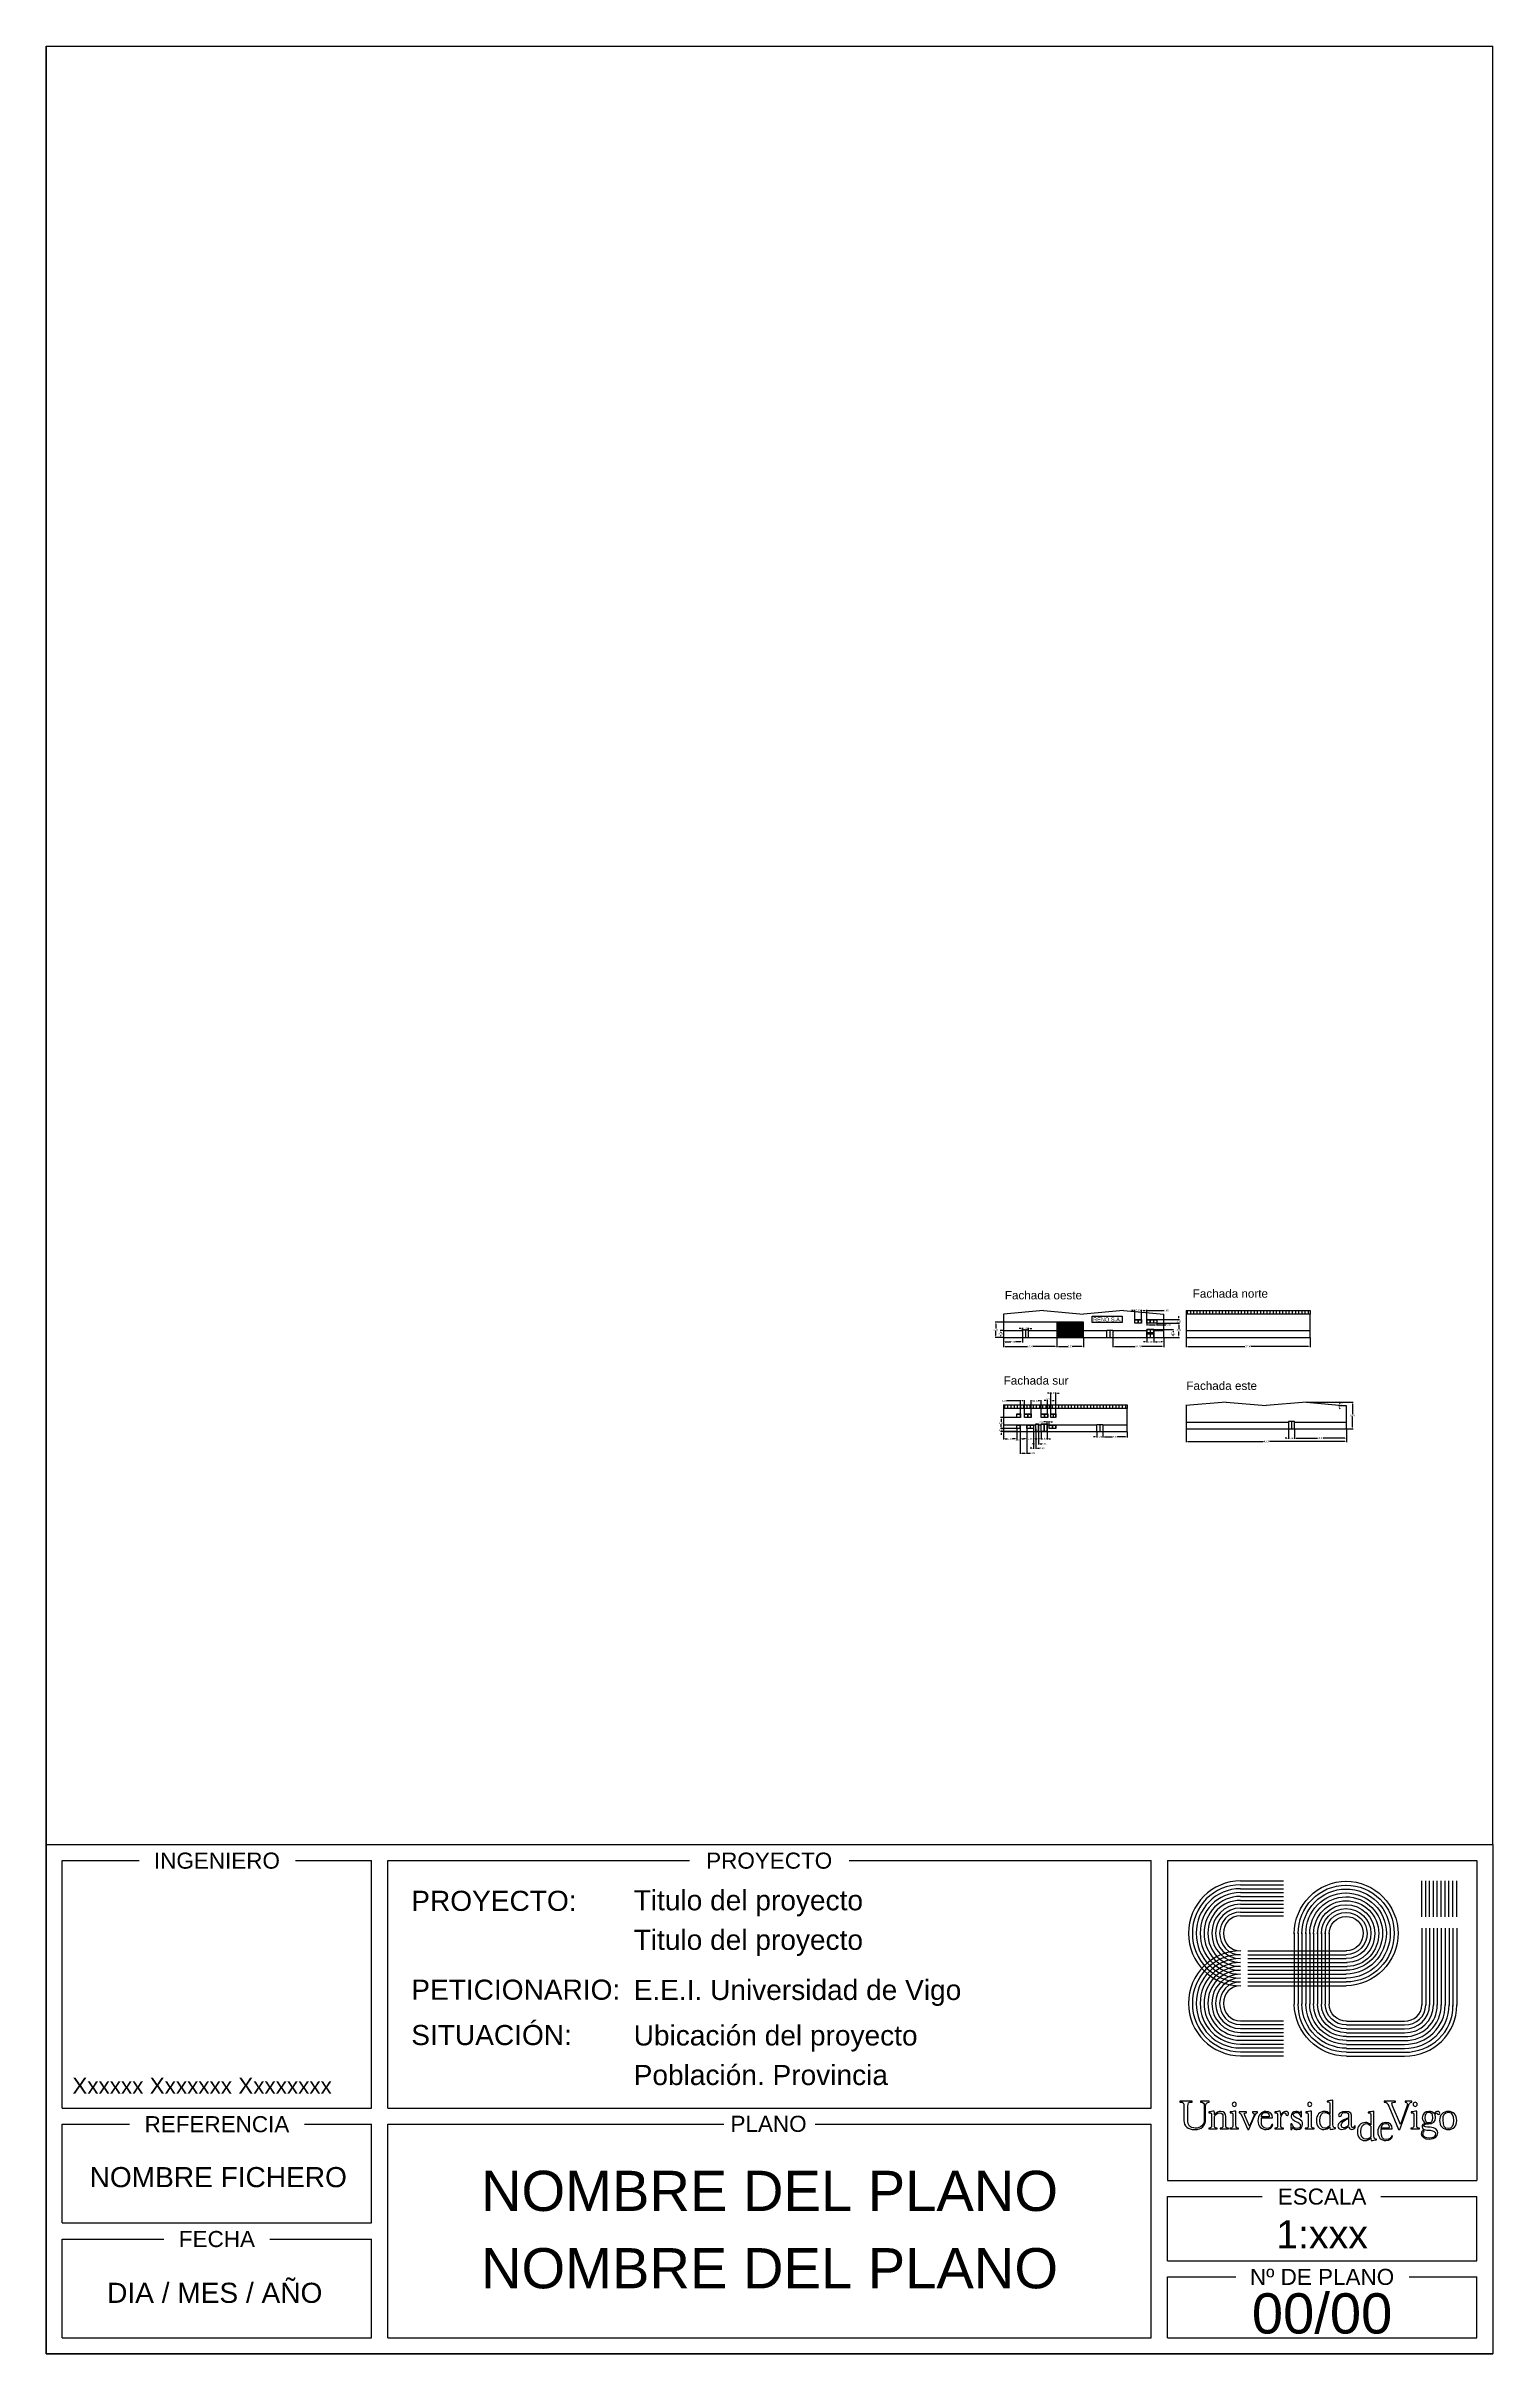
# Paper-space layout 'A4_PDF' of a CAD drawing. Header units: millimetres. Extents: x 24 to 204, y 4 to 291.
# The model-space entities are those that its viewports show. They can reach past a viewport. Long polylines and large blocks are cut down to what shows.
import ezdxf
from ezdxf.enums import TextEntityAlignment as Align

# ---------------------------------------------------------------- set-up
doc = ezdxf.new("R2010")
doc.units = ezdxf.units.MM
doc.linetypes.add('CONTINUA', pattern=[0])
for name, color, linetype, lineweight in [('Borde Formato', 7, 'Continuous', 50), ('Cajetin.Lineas', 7, 'CONTINUA', 25), ('Cajetin.Textos', 7, 'CONTINUA', 25), ('Cajetin.Titulos', 7, 'CONTINUA', 25), ('Ventana grafica 1', 7, 'Continuous', 25)]:
    doc.layers.add(name, color=color, linetype=linetype, lineweight=lineweight)
doc.layers.add('Cotas', color=5, linetype='Continuous')
doc.styles.get("Standard").update_dxf_attribs({"font": 'arial.ttf'})
doc.dimstyles.get("Standard").update_dxf_attribs({"dimtxt": 0.5, "dimasz": 0.5, "dimexe": 0.18, "dimexo": 0.0625, "dimgap": 0.09, "dimtad": 0, "dimtih": 1, "dimtoh": 1, "dimzin": 0, "dimdsep": 46, "dimtxsty": 'Standard', "dimcen": 0.09, "dimadec": 0, "dimazin": 0, "dimtfac": 1, "dimtofl": 0, "dimtmove": 0, "dimatfit": 3, "dimfxl": 1, "dimtolj": 1, "dimtzin": 0, "dimarcsym": 0})

# ---------------------------------------------------------------- blocks, each defined once
blk = doc.blocks.new('*D1')
at = {"layer": 'Cotas', "color": 0, "lineweight": -2, "transparency": 16777216}
for p, q in [((50.06, 99.94), (50.06, 98.45)), ((50.56, 98.63), (52.17, 98.63)), ((55.26, 98.63), (53.65, 98.63)), ((55.76, 99.94), (55.76, 98.45))]:
    blk.add_line(p, q, dxfattribs=at)
at = {"layer": 'Cotas', "color": 0, "transparency": 16777216}
for points in [[(50.56, 98.71), (50.56, 98.55), (50.06, 98.63)], [(55.26, 98.71), (55.26, 98.55), (55.76, 98.63)]]:
    blk.add_solid(points, dxfattribs=at)
at = {"layer": 'Defpoints', "color": 0, "transparency": 16777216}
for p in [(50.06, 100), (55.76, 100), (55.76, 98.63)]:
    blk.add_point(p, dxfattribs=at)
at = {"layer": 'Cotas', "color": 0, "transparency": 16777216, "insert": (52.91, 98.63), "char_height": 0.5, "attachment_point": 5}
blk.add_mtext('\\A1;5.70', dxfattribs=at)
blk = doc.blocks.new('*D2')
at = {"layer": 'Cotas', "color": 0, "lineweight": -2, "transparency": 16777216}
for p, q in [((50, 102), (49.1, 102)), ((50, 100), (49.1, 100)), ((49.28, 101.5), (49.28, 101.35)), ((49.28, 100.5), (49.28, 100.65))]:
    blk.add_line(p, q, dxfattribs=at)
at = {"layer": 'Cotas', "color": 0, "transparency": 16777216}
for points in [[(49.2, 101.5), (49.36, 101.5), (49.28, 102)], [(49.2, 100.5), (49.36, 100.5), (49.28, 100)]]:
    blk.add_solid(points, dxfattribs=at)
at = {"layer": 'Defpoints', "color": 0, "transparency": 16777216}
for p in [(49.28, 100), (50.06, 102), (50.06, 100)]:
    blk.add_point(p, dxfattribs=at)
at = {"layer": 'Cotas', "color": 0, "transparency": 16777216, "insert": (49.28, 101), "char_height": 0.5, "attachment_point": 5}
blk.add_mtext('\\A1;2.00', dxfattribs=at)
blk = doc.blocks.new('*D3')
at = {"layer": 'Cotas', "color": 0, "lineweight": -2, "transparency": 16777216}
for p, q in [((50.06, 99.94), (50.06, 97.06)), ((50.56, 97.24), (57.15, 97.24)), ((65.56, 97.24), (58.97, 97.24)), ((66.06, 99.94), (66.06, 97.06))]:
    blk.add_line(p, q, dxfattribs=at)
at = {"layer": 'Cotas', "color": 0, "transparency": 16777216}
for points in [[(50.56, 97.32), (50.56, 97.16), (50.06, 97.24)], [(65.56, 97.32), (65.56, 97.16), (66.06, 97.24)]]:
    blk.add_solid(points, dxfattribs=at)
at = {"layer": 'Defpoints', "color": 0, "transparency": 16777216}
for p in [(50.06, 100), (66.06, 100), (66.06, 97.24)]:
    blk.add_point(p, dxfattribs=at)
at = {"layer": 'Cotas', "color": 0, "transparency": 16777216, "insert": (58.06, 97.24), "char_height": 0.5, "attachment_point": 5}
blk.add_mtext('\\A1;16.00', dxfattribs=at)
blk = doc.blocks.new('*D4')
at = {"layer": 'Cotas', "color": 0, "lineweight": -2, "transparency": 16777216}
for p, q in [((66.06, 99.94), (66.06, 97.06)), ((66.56, 97.24), (69.32, 97.24)), ((73.56, 97.24), (70.8, 97.24)), ((74.06, 99.94), (74.06, 97.06))]:
    blk.add_line(p, q, dxfattribs=at)
at = {"layer": 'Cotas', "color": 0, "transparency": 16777216}
for points in [[(66.56, 97.32), (66.56, 97.16), (66.06, 97.24)], [(73.56, 97.32), (73.56, 97.16), (74.06, 97.24)]]:
    blk.add_solid(points, dxfattribs=at)
at = {"layer": 'Defpoints', "color": 0, "transparency": 16777216}
for p in [(66.06, 100), (74.06, 100), (74.06, 97.24)]:
    blk.add_point(p, dxfattribs=at)
at = {"layer": 'Cotas', "color": 0, "transparency": 16777216, "insert": (70.06, 97.24), "char_height": 0.5, "attachment_point": 5}
blk.add_mtext('\\A1;8.00', dxfattribs=at)
blk = doc.blocks.new('*D5')
at = {"layer": 'Cotas', "color": 0, "lineweight": -2, "transparency": 16777216}
for p, q in [((82.86, 99.94), (82.86, 97.06)), ((83.36, 97.24), (89.55, 97.24)), ((97.56, 97.24), (91.37, 97.24)), ((98.06, 99.94), (98.06, 97.06))]:
    blk.add_line(p, q, dxfattribs=at)
at = {"layer": 'Cotas', "color": 0, "transparency": 16777216}
for points in [[(83.36, 97.32), (83.36, 97.16), (82.86, 97.24)], [(97.56, 97.32), (97.56, 97.16), (98.06, 97.24)]]:
    blk.add_solid(points, dxfattribs=at)
at = {"layer": 'Defpoints', "color": 0, "transparency": 16777216}
for p in [(82.86, 100), (82.86, 97.24), (98.06, 100)]:
    blk.add_point(p, dxfattribs=at)
at = {"layer": 'Cotas', "color": 0, "transparency": 16777216, "insert": (90.46, 97.24), "char_height": 0.5, "attachment_point": 5}
blk.add_mtext('\\A1;15.20', dxfattribs=at)
blk = doc.blocks.new('*D6')
at = {"layer": 'Cotas', "color": 0, "lineweight": -2, "transparency": 16777216}
for p, q in [((95.14, 102.32), (101.04, 102.32)), ((95.14, 100), (101.04, 100)), ((100.86, 101.82), (100.86, 101.51)), ((100.86, 100.5), (100.86, 100.81))]:
    blk.add_line(p, q, dxfattribs=at)
at = {"layer": 'Cotas', "color": 0, "transparency": 16777216}
for points in [[(100.78, 101.82), (100.95, 101.82), (100.86, 102.32)], [(100.78, 100.5), (100.95, 100.5), (100.86, 100)]]:
    blk.add_solid(points, dxfattribs=at)
at = {"layer": 'Defpoints', "color": 0, "transparency": 16777216}
for p in [(95.08, 102.32), (95.08, 100), (100.86, 100)]:
    blk.add_point(p, dxfattribs=at)
at = {"layer": 'Cotas', "color": 0, "transparency": 16777216, "insert": (100.86, 101.16), "char_height": 0.5, "attachment_point": 5}
blk.add_mtext('\\A1;2.32', dxfattribs=at)
blk = doc.blocks.new('*D7')
at = {"layer": 'Cotas', "color": 0, "lineweight": -2, "transparency": 16777216}
for p, q in [((95.06, 99.94), (95.06, 98.48)), ((95.56, 98.66), (95.82, 98.66)), ((97.56, 98.66), (97.3, 98.66)), ((98.06, 99.94), (98.06, 98.48))]:
    blk.add_line(p, q, dxfattribs=at)
at = {"layer": 'Cotas', "color": 0, "transparency": 16777216}
for points in [[(95.56, 98.74), (95.56, 98.57), (95.06, 98.66)], [(97.56, 98.74), (97.56, 98.57), (98.06, 98.66)]]:
    blk.add_solid(points, dxfattribs=at)
at = {"layer": 'Defpoints', "color": 0, "transparency": 16777216}
for p in [(95.06, 100), (95.06, 98.66), (98.06, 100)]:
    blk.add_point(p, dxfattribs=at)
at = {"layer": 'Cotas', "color": 0, "transparency": 16777216, "insert": (96.56, 98.66), "char_height": 0.5, "attachment_point": 5}
blk.add_mtext('\\A1;3.00', dxfattribs=at)
blk = doc.blocks.new('*D8')
at = {"layer": 'Cotas', "color": 0, "lineweight": -2, "transparency": 16777216}
for p, q in [((92.56, 98.66), (92.06, 98.66)), ((93.06, 99.94), (93.06, 98.48)), ((95.06, 99.94), (95.06, 98.48)), ((95.56, 98.66), (96.06, 98.66))]:
    blk.add_line(p, q, dxfattribs=at)
at = {"layer": 'Cotas', "color": 0, "transparency": 16777216}
for points in [[(92.56, 98.74), (92.56, 98.57), (93.06, 98.66)], [(95.56, 98.74), (95.56, 98.57), (95.06, 98.66)]]:
    blk.add_solid(points, dxfattribs=at)
at = {"layer": 'Defpoints', "color": 0, "transparency": 16777216}
for p in [(93.06, 100), (93.06, 98.66), (95.06, 100)]:
    blk.add_point(p, dxfattribs=at)
at = {"layer": 'Cotas', "color": 0, "transparency": 16777216, "insert": (94.06, 98.66), "char_height": 0.5, "attachment_point": 5}
blk.add_mtext('\\A1;2.00', dxfattribs=at)
blk = doc.blocks.new('*D9')
at = {"layer": 'Cotas', "color": 0, "lineweight": -2, "transparency": 16777216}
for p, q in [((88.89, 108.01), (88.39, 108.01)), ((89.39, 105.36), (89.39, 108.19)), ((91.39, 105.36), (91.39, 108.19)), ((91.89, 108.01), (92.39, 108.01))]:
    blk.add_line(p, q, dxfattribs=at)
at = {"layer": 'Cotas', "color": 0, "transparency": 16777216}
for points in [[(88.89, 108.09), (88.89, 107.92), (89.39, 108.01)], [(91.89, 108.09), (91.89, 107.92), (91.39, 108.01)]]:
    blk.add_solid(points, dxfattribs=at)
at = {"layer": 'Defpoints', "color": 0, "transparency": 16777216}
for p in [(89.39, 108.01), (89.39, 105.3), (91.39, 105.3)]:
    blk.add_point(p, dxfattribs=at)
at = {"layer": 'Cotas', "color": 0, "transparency": 16777216, "insert": (90.39, 108.01), "char_height": 0.5, "attachment_point": 5}
blk.add_mtext('\\A1;2.00', dxfattribs=at)
blk = doc.blocks.new('*D10')
at = {"layer": 'Cotas', "color": 0, "lineweight": -2, "transparency": 16777216}
for p, q in [((91.39, 105.36), (91.39, 108.19)), ((91.89, 108.01), (92.54, 108.01)), ((93.04, 105.36), (93.04, 108.19)), ((93.04, 108.01), (98.09, 108.01))]:
    blk.add_line(p, q, dxfattribs=at)
at = {"layer": 'Cotas', "color": 0, "transparency": 16777216}
for points in [[(91.89, 108.09), (91.89, 107.92), (91.39, 108.01)], [(92.54, 108.09), (92.54, 107.92), (93.04, 108.01)]]:
    blk.add_solid(points, dxfattribs=at)
at = {"layer": 'Defpoints', "color": 0, "transparency": 16777216}
for p in [(91.39, 105.3), (93.04, 108.01), (93.04, 105.3)]:
    blk.add_point(p, dxfattribs=at)
at = {"layer": 'Cotas', "color": 0, "transparency": 16777216, "insert": (98.8, 108.01), "char_height": 0.5, "attachment_point": 5}
blk.add_mtext('\\A1;1.65', dxfattribs=at)
blk = doc.blocks.new('*D11')
at = {"layer": 'Cotas', "color": 0, "lineweight": -2, "transparency": 16777216}
for p, q in [((93.04, 104.14), (93.04, 103.53)), ((93.54, 103.71), (95.54, 103.71)), ((96.04, 104.14), (96.04, 103.53)), ((96.04, 103.71), (98.74, 103.71))]:
    blk.add_line(p, q, dxfattribs=at)
at = {"layer": 'Cotas', "color": 0, "transparency": 16777216}
for points in [[(93.54, 103.8), (93.54, 103.63), (93.04, 103.71)], [(95.54, 103.8), (95.54, 103.63), (96.04, 103.71)]]:
    blk.add_solid(points, dxfattribs=at)
at = {"layer": 'Defpoints', "color": 0, "transparency": 16777216}
for p in [(93.04, 104.2), (96.04, 104.2), (96.04, 103.71)]:
    blk.add_point(p, dxfattribs=at)
at = {"layer": 'Cotas', "color": 0, "transparency": 16777216, "insert": (99.48, 103.71), "char_height": 0.5, "attachment_point": 5}
blk.add_mtext('\\A1;3.00', dxfattribs=at)
blk = doc.blocks.new('*D12')
at = {"layer": 'Cotas', "color": 0, "lineweight": -2, "transparency": 16777216}
for p, q in [((96.1, 104.2), (102.77, 104.2)), ((102.59, 103.7), (102.59, 102.45)), ((96.1, 100), (102.77, 100)), ((102.59, 100.5), (102.59, 101.75))]:
    blk.add_line(p, q, dxfattribs=at)
at = {"layer": 'Cotas', "color": 0, "transparency": 16777216}
for points in [[(102.5, 103.7), (102.67, 103.7), (102.59, 104.2)], [(102.5, 100.5), (102.67, 100.5), (102.59, 100)]]:
    blk.add_solid(points, dxfattribs=at)
at = {"layer": 'Defpoints', "color": 0, "transparency": 16777216}
for p in [(96.04, 104.2), (96.04, 100), (102.59, 100)]:
    blk.add_point(p, dxfattribs=at)
at = {"layer": 'Cotas', "color": 0, "transparency": 16777216, "insert": (102.59, 102.1), "char_height": 0.5, "attachment_point": 5}
blk.add_mtext('\\A1;4.20', dxfattribs=at)
blk = doc.blocks.new('*D39')
at = {"layer": 'Cotas', "color": 0, "lineweight": -2, "transparency": 16777216}
for p, q in [((66, 104.5), (47.59, 104.5)), ((47.77, 104), (47.77, 102.6)), ((50, 100), (47.59, 100)), ((47.77, 100.5), (47.77, 101.9))]:
    blk.add_line(p, q, dxfattribs=at)
at = {"layer": 'Cotas', "color": 0, "transparency": 16777216}
for points in [[(47.68, 104), (47.85, 104), (47.77, 104.5)], [(47.68, 100.5), (47.85, 100.5), (47.77, 100)]]:
    blk.add_solid(points, dxfattribs=at)
at = {"layer": 'Defpoints', "color": 0, "transparency": 16777216}
for p in [(66.06, 104.5), (47.77, 100), (50.06, 100)]:
    blk.add_point(p, dxfattribs=at)
at = {"layer": 'Cotas', "color": 0, "transparency": 16777216, "insert": (47.77, 102.25), "char_height": 0.5, "attachment_point": 5}
blk.add_mtext('\\A1;4.50', dxfattribs=at)
blk = doc.blocks.new('*D13')
at = {"layer": 'Cotas', "color": 0, "lineweight": -2, "transparency": 16777216}
for p, q in [((55.26, 102.64), (54.76, 102.64)), ((55.76, 102.19), (55.76, 102.82)), ((57.56, 102.19), (57.56, 102.82)), ((58.06, 102.64), (58.56, 102.64))]:
    blk.add_line(p, q, dxfattribs=at)
at = {"layer": 'Cotas', "color": 0, "transparency": 16777216}
for points in [[(55.26, 102.72), (55.26, 102.56), (55.76, 102.64)], [(58.06, 102.72), (58.06, 102.56), (57.56, 102.64)]]:
    blk.add_solid(points, dxfattribs=at)
at = {"layer": 'Defpoints', "color": 0, "transparency": 16777216}
for p in [(55.76, 102.13), (57.56, 102.64), (57.56, 102.13)]:
    blk.add_point(p, dxfattribs=at)
at = {"layer": 'Cotas', "color": 0, "transparency": 16777216, "insert": (56.66, 102.64), "char_height": 0.5, "attachment_point": 5}
blk.add_mtext('\\A1;1.80', dxfattribs=at)
blk = doc.blocks.new('*D14')
at = {"layer": 'Cotas', "color": 0, "lineweight": -2, "transparency": 16777216}
for p, q in [((140.84, 80.64), (154.78, 80.64)), ((154.6, 80.14), (154.6, 76.98)), ((154.6, 73.14), (154.6, 76.29)), ((140.84, 72.64), (154.78, 72.64))]:
    blk.add_line(p, q, dxfattribs=at)
at = {"layer": 'Cotas', "color": 0, "transparency": 16777216}
for points in [[(154.51, 80.14), (154.68, 80.14), (154.6, 80.64)], [(154.51, 73.14), (154.68, 73.14), (154.6, 72.64)]]:
    blk.add_solid(points, dxfattribs=at)
at = {"layer": 'Defpoints', "color": 0, "transparency": 16777216}
for p in [(140.77, 80.64), (140.77, 72.64), (154.6, 72.64)]:
    blk.add_point(p, dxfattribs=at)
at = {"layer": 'Cotas', "color": 0, "transparency": 16777216, "insert": (154.6, 76.64), "char_height": 0.5, "attachment_point": 5}
blk.add_mtext('\\A1;8.00', dxfattribs=at)
blk = doc.blocks.new('*D15')
at = {"layer": 'Cotas', "color": 0, "lineweight": -2, "transparency": 16777216}
blk.add_line((152.67, 79.52), (150.38, 79.52), dxfattribs=at)
for start, end in [(174.69647, 180), (192.98483, 205.96965), (148.72681, 161.71164)]:
    blk.add_arc((152.77, 79.52), 2.21, start, end, dxfattribs=at)
at = {"layer": 'Cotas', "color": 0, "transparency": 16777216}
for points in [[(150.54, 79.02), (150.7, 79.03), (150.56, 79.52)], [(150.76, 80.2), (150.59, 80.23), (150.57, 79.73)]]:
    blk.add_solid(points, dxfattribs=at)
at = {"layer": 'Defpoints', "color": 0, "transparency": 16777216}
for p in [(140.77, 80.64), (150.56, 79.59), (152.74, 79.52), (152.77, 79.52), (152.77, 79.52)]:
    blk.add_point(p, dxfattribs=at)
at = {"layer": 'Cotas', "color": 0, "transparency": 16777216, "insert": (151.33, 80.12), "char_height": 0.5, "attachment_point": 5}
blk.add_mtext('\\A1;5°', dxfattribs=at)
blk = doc.blocks.new('*D16')
at = {"layer": 'Cotas', "color": 0, "lineweight": -2, "transparency": 16777216}
for p, q in [((137.27, 72.57), (137.27, 69.64)), ((137.77, 69.82), (144.12, 69.82)), ((152.27, 69.82), (145.93, 69.82)), ((152.77, 72.57), (152.77, 69.64))]:
    blk.add_line(p, q, dxfattribs=at)
at = {"layer": 'Cotas', "color": 0, "transparency": 16777216}
for points in [[(137.77, 69.9), (137.77, 69.73), (137.27, 69.82)], [(152.27, 69.9), (152.27, 69.73), (152.77, 69.82)]]:
    blk.add_solid(points, dxfattribs=at)
at = {"layer": 'Defpoints', "color": 0, "transparency": 16777216}
for p in [(137.27, 72.64), (137.27, 69.82), (152.77, 72.64)]:
    blk.add_point(p, dxfattribs=at)
at = {"layer": 'Cotas', "color": 0, "transparency": 16777216, "insert": (145.02, 69.82), "char_height": 0.5, "attachment_point": 5}
blk.add_mtext('\\A1;15.50', dxfattribs=at)
blk = doc.blocks.new('*D17')
at = {"layer": 'Cotas', "color": 0, "lineweight": -2, "transparency": 16777216}
for p, q in [((134.97, 69.82), (134.47, 69.82)), ((135.47, 72.57), (135.47, 69.64)), ((137.27, 72.57), (137.27, 69.64)), ((137.77, 69.82), (138.27, 69.82))]:
    blk.add_line(p, q, dxfattribs=at)
at = {"layer": 'Cotas', "color": 0, "transparency": 16777216}
for points in [[(134.97, 69.9), (134.97, 69.73), (135.47, 69.82)], [(137.77, 69.9), (137.77, 69.73), (137.27, 69.82)]]:
    blk.add_solid(points, dxfattribs=at)
at = {"layer": 'Defpoints', "color": 0, "transparency": 16777216}
for p in [(135.47, 72.64), (135.47, 69.82), (137.27, 72.64)]:
    blk.add_point(p, dxfattribs=at)
at = {"layer": 'Cotas', "color": 0, "transparency": 16777216, "insert": (136.37, 69.82), "char_height": 0.5, "attachment_point": 5}
blk.add_mtext('\\A1;1.80', dxfattribs=at)
blk = doc.blocks.new('*D18')
at = {"layer": 'Cotas', "color": 0, "lineweight": -2, "transparency": 16777216}
for p, q in [((104.77, 72.57), (104.77, 68.67)), ((152.77, 72.57), (152.77, 68.67)), ((105.27, 68.85), (127.83, 68.85)), ((152.27, 68.85), (129.72, 68.85))]:
    blk.add_line(p, q, dxfattribs=at)
at = {"layer": 'Cotas', "color": 0, "transparency": 16777216}
for points in [[(105.27, 68.94), (105.27, 68.77), (104.77, 68.85)], [(152.27, 68.94), (152.27, 68.77), (152.77, 68.85)]]:
    blk.add_solid(points, dxfattribs=at)
at = {"layer": 'Defpoints', "color": 0, "transparency": 16777216}
for p in [(104.77, 72.64), (152.77, 72.64), (104.77, 68.85)]:
    blk.add_point(p, dxfattribs=at)
at = {"layer": 'Cotas', "color": 0, "transparency": 16777216, "insert": (128.77, 68.85), "char_height": 0.5, "attachment_point": 5}
blk.add_mtext('\\A1;48.00', dxfattribs=at)
blk = doc.blocks.new('*D19')
at = {"layer": 'Cotas', "color": 0, "lineweight": -2, "transparency": 16777216}
for p, q in [((79.86, 71.71), (79.86, 70.02)), ((80.36, 70.2), (82.77, 70.2)), ((86.66, 70.2), (84.25, 70.2)), ((87.16, 71.71), (87.16, 70.02))]:
    blk.add_line(p, q, dxfattribs=at)
at = {"layer": 'Cotas', "color": 0, "transparency": 16777216}
for points in [[(80.36, 70.28), (80.36, 70.11), (79.86, 70.2)], [(86.66, 70.28), (86.66, 70.11), (87.16, 70.2)]]:
    blk.add_solid(points, dxfattribs=at)
at = {"layer": 'Defpoints', "color": 0, "transparency": 16777216}
for p in [(79.86, 71.77), (79.86, 70.2), (87.16, 71.77)]:
    blk.add_point(p, dxfattribs=at)
at = {"layer": 'Cotas', "color": 0, "transparency": 16777216, "insert": (83.51, 70.2), "char_height": 0.5, "attachment_point": 5}
blk.add_mtext('\\A1;7.30', dxfattribs=at)
blk = doc.blocks.new('*D20')
at = {"layer": 'Cotas', "color": 0, "lineweight": -2, "transparency": 16777216}
for p, q in [((77.56, 70.2), (77.06, 70.2)), ((78.06, 71.71), (78.06, 70.02)), ((79.86, 71.71), (79.86, 70.02)), ((80.36, 70.2), (80.86, 70.2))]:
    blk.add_line(p, q, dxfattribs=at)
at = {"layer": 'Cotas', "color": 0, "transparency": 16777216}
for points in [[(77.56, 70.28), (77.56, 70.11), (78.06, 70.2)], [(80.36, 70.28), (80.36, 70.11), (79.86, 70.2)]]:
    blk.add_solid(points, dxfattribs=at)
at = {"layer": 'Defpoints', "color": 0, "transparency": 16777216}
for p in [(78.06, 71.77), (78.06, 70.2), (79.86, 71.77)]:
    blk.add_point(p, dxfattribs=at)
at = {"layer": 'Cotas', "color": 0, "transparency": 16777216, "insert": (78.96, 70.2), "char_height": 0.5, "attachment_point": 5}
blk.add_mtext('\\A1;1.80', dxfattribs=at)
blk = doc.blocks.new('*D21')
at = {"layer": 'Cotas', "color": 0, "lineweight": -2, "transparency": 16777216}
for p, q in [((50.06, 71.71), (50.06, 69.47)), ((50.56, 69.65), (51.31, 69.65)), ((53.56, 69.65), (52.81, 69.65)), ((54.06, 71.71), (54.06, 69.47))]:
    blk.add_line(p, q, dxfattribs=at)
at = {"layer": 'Cotas', "color": 0, "transparency": 16777216}
for points in [[(50.56, 69.74), (50.56, 69.57), (50.06, 69.65)], [(53.56, 69.74), (53.56, 69.57), (54.06, 69.65)]]:
    blk.add_solid(points, dxfattribs=at)
at = {"layer": 'Defpoints', "color": 0, "transparency": 16777216}
for p in [(50.06, 71.77), (54.06, 71.77), (54.06, 69.65)]:
    blk.add_point(p, dxfattribs=at)
at = {"layer": 'Cotas', "color": 0, "transparency": 16777216, "insert": (52.06, 69.65), "char_height": 0.5, "attachment_point": 5}
blk.add_mtext('\\A1;4.00', dxfattribs=at)
blk = doc.blocks.new('*D22')
at = {"layer": 'Cotas', "color": 0, "lineweight": -2, "transparency": 16777216}
for p, q in [((53.56, 69.65), (53.06, 69.65)), ((54.06, 72.61), (54.06, 69.47)), ((55.06, 72.61), (55.06, 69.47)), ((55.56, 69.65), (56.06, 69.65))]:
    blk.add_line(p, q, dxfattribs=at)
at = {"layer": 'Cotas', "color": 0, "transparency": 16777216}
for points in [[(53.56, 69.74), (53.56, 69.57), (54.06, 69.65)], [(55.56, 69.74), (55.56, 69.57), (55.06, 69.65)]]:
    blk.add_solid(points, dxfattribs=at)
at = {"layer": 'Defpoints', "color": 0, "transparency": 16777216}
for p in [(54.06, 72.67), (55.06, 72.67), (55.06, 69.65)]:
    blk.add_point(p, dxfattribs=at)
at = {"layer": 'Cotas', "color": 0, "transparency": 16777216, "insert": (54.39, 69.22), "char_height": 0.5, "attachment_point": 5}
blk.add_mtext('\\A1;1.00', dxfattribs=at)
blk = doc.blocks.new('*D23')
at = {"layer": 'Cotas', "color": 0, "lineweight": -2, "transparency": 16777216}
for p, q in [((55.06, 71.71), (55.06, 65.13)), ((57.11, 71.71), (57.11, 65.13)), ((55.56, 65.31), (56.61, 65.31)), ((57.11, 65.31), (58.05, 65.31))]:
    blk.add_line(p, q, dxfattribs=at)
at = {"layer": 'Cotas', "color": 0, "transparency": 16777216}
for points in [[(55.56, 65.39), (55.56, 65.23), (55.06, 65.31)], [(56.61, 65.39), (56.61, 65.23), (57.11, 65.31)]]:
    blk.add_solid(points, dxfattribs=at)
at = {"layer": 'Defpoints', "color": 0, "transparency": 16777216}
for p in [(55.06, 71.77), (57.11, 71.77), (57.11, 65.31)]:
    blk.add_point(p, dxfattribs=at)
at = {"layer": 'Cotas', "color": 0, "transparency": 16777216, "insert": (58.79, 65.31), "char_height": 0.5, "attachment_point": 5}
blk.add_mtext('\\A1;2.05', dxfattribs=at)
blk = doc.blocks.new('*D24')
at = {"layer": 'Cotas', "color": 0, "lineweight": -2, "transparency": 16777216}
for p, q in [((56.61, 69.65), (56.11, 69.65)), ((57.11, 72.61), (57.11, 69.47)), ((59.11, 72.61), (59.11, 69.47)), ((59.61, 69.65), (60.11, 69.65))]:
    blk.add_line(p, q, dxfattribs=at)
at = {"layer": 'Cotas', "color": 0, "transparency": 16777216}
for points in [[(56.61, 69.74), (56.61, 69.57), (57.11, 69.65)], [(59.61, 69.74), (59.61, 69.57), (59.11, 69.65)]]:
    blk.add_solid(points, dxfattribs=at)
at = {"layer": 'Defpoints', "color": 0, "transparency": 16777216}
for p in [(57.11, 72.67), (59.11, 72.67), (59.11, 69.65)]:
    blk.add_point(p, dxfattribs=at)
at = {"layer": 'Cotas', "color": 0, "transparency": 16777216, "insert": (58.11, 69.65), "char_height": 0.5, "attachment_point": 5}
blk.add_mtext('\\A1;2.00', dxfattribs=at)
blk = doc.blocks.new('*D25')
at = {"layer": 'Cotas', "color": 0, "lineweight": -2, "transparency": 16777216}
for p, q in [((59.11, 72.61), (59.11, 66.62)), ((59.76, 72.61), (59.76, 66.62)), ((58.61, 66.8), (58.11, 66.8)), ((60.26, 66.8), (60.92, 66.8))]:
    blk.add_line(p, q, dxfattribs=at)
at = {"layer": 'Cotas', "color": 0, "transparency": 16777216}
for points in [[(58.61, 66.88), (58.61, 66.72), (59.11, 66.8)], [(60.26, 66.88), (60.26, 66.72), (59.76, 66.8)]]:
    blk.add_solid(points, dxfattribs=at)
at = {"layer": 'Defpoints', "color": 0, "transparency": 16777216}
for p in [(59.11, 72.67), (59.76, 72.67), (59.76, 66.8)]:
    blk.add_point(p, dxfattribs=at)
at = {"layer": 'Cotas', "color": 0, "transparency": 16777216, "insert": (61.66, 66.8), "char_height": 0.5, "attachment_point": 5}
blk.add_mtext('\\A1;0.65', dxfattribs=at)
blk = doc.blocks.new('*D26')
at = {"layer": 'Cotas', "color": 0, "lineweight": -2, "transparency": 16777216}
for p, q in [((59.76, 71.71), (59.76, 67.9)), ((60.56, 71.71), (60.56, 67.9)), ((59.26, 68.08), (58.76, 68.08)), ((61.06, 68.08), (61.56, 68.08))]:
    blk.add_line(p, q, dxfattribs=at)
at = {"layer": 'Cotas', "color": 0, "transparency": 16777216}
for points in [[(59.26, 68.17), (59.26, 68), (59.76, 68.08)], [(61.06, 68.17), (61.06, 68), (60.56, 68.08)]]:
    blk.add_solid(points, dxfattribs=at)
at = {"layer": 'Defpoints', "color": 0, "transparency": 16777216}
for p in [(59.76, 71.77), (60.56, 71.77), (60.56, 68.08)]:
    blk.add_point(p, dxfattribs=at)
at = {"layer": 'Cotas', "color": 0, "transparency": 16777216, "insert": (62.3, 68.08), "char_height": 0.5, "attachment_point": 5}
blk.add_mtext('\\A1;0.80', dxfattribs=at)
blk = doc.blocks.new('*D27')
at = {"layer": 'Cotas', "color": 0, "lineweight": -2, "transparency": 16777216}
for p, q in [((60.86, 69.65), (60.36, 69.65)), ((61.36, 71.71), (61.36, 69.47)), ((63.16, 71.71), (63.16, 69.47)), ((63.66, 69.65), (64.16, 69.65))]:
    blk.add_line(p, q, dxfattribs=at)
at = {"layer": 'Cotas', "color": 0, "transparency": 16777216}
for points in [[(60.86, 69.74), (60.86, 69.57), (61.36, 69.65)], [(63.66, 69.74), (63.66, 69.57), (63.16, 69.65)]]:
    blk.add_solid(points, dxfattribs=at)
at = {"layer": 'Defpoints', "color": 0, "transparency": 16777216}
for p in [(61.36, 71.77), (63.16, 71.77), (63.16, 69.65)]:
    blk.add_point(p, dxfattribs=at)
at = {"layer": 'Cotas', "color": 0, "transparency": 16777216, "insert": (62.26, 69.65), "char_height": 0.5, "attachment_point": 5}
blk.add_mtext('\\A1;1.80', dxfattribs=at)
blk = doc.blocks.new('*D28')
at = {"layer": 'Cotas', "color": 0, "lineweight": -2, "transparency": 16777216}
for p, q in [((54, 72.67), (49.23, 72.67)), ((54, 71.77), (49.23, 71.77)), ((49.41, 73.17), (49.41, 73.67)), ((49.41, 71.27), (49.41, 70.77))]:
    blk.add_line(p, q, dxfattribs=at)
at = {"layer": 'Cotas', "color": 0, "transparency": 16777216}
for points in [[(49.32, 73.17), (49.49, 73.17), (49.41, 72.67)], [(49.32, 71.27), (49.49, 71.27), (49.41, 71.77)]]:
    blk.add_solid(points, dxfattribs=at)
at = {"layer": 'Defpoints', "color": 0, "transparency": 16777216}
for p in [(49.41, 71.77), (54.06, 72.67), (54.06, 71.77)]:
    blk.add_point(p, dxfattribs=at)
at = {"layer": 'Cotas', "color": 0, "transparency": 16777216, "insert": (49.41, 72.22), "char_height": 0.5, "attachment_point": 5}
blk.add_mtext('\\A1;0.90', dxfattribs=at)
blk = doc.blocks.new('*D29')
at = {"layer": 'Cotas', "color": 0, "lineweight": -2, "transparency": 16777216}
for p, q in [((54, 75.97), (49.23, 75.97)), ((54, 72.67), (49.23, 72.67)), ((49.41, 75.47), (49.41, 74.67)), ((49.41, 73.17), (49.41, 73.97))]:
    blk.add_line(p, q, dxfattribs=at)
at = {"layer": 'Cotas', "color": 0, "transparency": 16777216}
for points in [[(49.32, 75.47), (49.49, 75.47), (49.41, 75.97)], [(49.32, 73.17), (49.49, 73.17), (49.41, 72.67)]]:
    blk.add_solid(points, dxfattribs=at)
at = {"layer": 'Defpoints', "color": 0, "transparency": 16777216}
for p in [(49.41, 75.97), (54.06, 75.97), (54.06, 72.67)]:
    blk.add_point(p, dxfattribs=at)
at = {"layer": 'Cotas', "color": 0, "transparency": 16777216, "insert": (49.41, 74.32), "char_height": 0.5, "attachment_point": 5}
blk.add_mtext('\\A1;3.30', dxfattribs=at)
blk = doc.blocks.new('*D30')
at = {"layer": 'Cotas', "color": 0, "lineweight": -2, "transparency": 16777216}
for p, q in [((55.16, 81.02), (51.1, 81.02)), ((55.16, 77.13), (55.16, 81.2)), ((55.86, 81.02), (55.66, 81.02)), ((56.36, 77.13), (56.36, 81.2))]:
    blk.add_line(p, q, dxfattribs=at)
at = {"layer": 'Cotas', "color": 0, "transparency": 16777216}
for points in [[(55.66, 81.11), (55.66, 80.94), (55.16, 81.02)], [(55.86, 81.11), (55.86, 80.94), (56.36, 81.02)]]:
    blk.add_solid(points, dxfattribs=at)
at = {"layer": 'Defpoints', "color": 0, "transparency": 16777216}
for p in [(55.16, 77.07), (56.36, 81.02), (56.36, 77.07)]:
    blk.add_point(p, dxfattribs=at)
at = {"layer": 'Cotas', "color": 0, "transparency": 16777216, "insert": (50.39, 81.02), "char_height": 0.5, "attachment_point": 5}
blk.add_mtext('\\A1;1.20', dxfattribs=at)
blk = doc.blocks.new('*D31')
at = {"layer": 'Cotas', "color": 0, "lineweight": -2, "transparency": 16777216}
for p, q in [((58.36, 77.13), (58.36, 81.2)), ((58.86, 81.02), (59.12, 81.02)), ((60.86, 81.02), (60.6, 81.02)), ((61.36, 77.13), (61.36, 81.2))]:
    blk.add_line(p, q, dxfattribs=at)
at = {"layer": 'Cotas', "color": 0, "transparency": 16777216}
for points in [[(58.86, 81.11), (58.86, 80.94), (58.36, 81.02)], [(60.86, 81.11), (60.86, 80.94), (61.36, 81.02)]]:
    blk.add_solid(points, dxfattribs=at)
at = {"layer": 'Defpoints', "color": 0, "transparency": 16777216}
for p in [(58.36, 77.07), (61.36, 81.02), (61.36, 77.07)]:
    blk.add_point(p, dxfattribs=at)
at = {"layer": 'Cotas', "color": 0, "transparency": 16777216, "insert": (59.86, 81.02), "char_height": 0.5, "attachment_point": 5}
blk.add_mtext('\\A1;3.00', dxfattribs=at)
blk = doc.blocks.new('*D32')
at = {"layer": 'Cotas', "color": 0, "lineweight": -2, "transparency": 16777216}
for p, q in [((62.81, 81.08), (62.31, 81.08)), ((63.31, 77.08), (63.31, 81.26)), ((64.22, 77.08), (64.22, 81.26)), ((64.72, 81.08), (65.22, 81.08))]:
    blk.add_line(p, q, dxfattribs=at)
at = {"layer": 'Cotas', "color": 0, "transparency": 16777216}
for points in [[(62.81, 81.16), (62.81, 81), (63.31, 81.08)], [(64.72, 81.16), (64.72, 81), (64.22, 81.08)]]:
    blk.add_solid(points, dxfattribs=at)
at = {"layer": 'Defpoints', "color": 0, "transparency": 16777216}
for p in [(63.31, 77.02), (64.22, 81.08), (64.22, 77.02)]:
    blk.add_point(p, dxfattribs=at)
at = {"layer": 'Cotas', "color": 0, "transparency": 16777216, "insert": (63.53, 81.47), "char_height": 0.5, "attachment_point": 5}
blk.add_mtext('\\A1;0.91', dxfattribs=at)
blk = doc.blocks.new('*D33')
at = {"layer": 'Cotas', "color": 0, "lineweight": -2, "transparency": 16777216}
for p, q in [((63.72, 83.28), (63.22, 83.28)), ((64.22, 77.13), (64.22, 83.46)), ((65.72, 77.13), (65.72, 83.46)), ((66.22, 83.28), (66.72, 83.28))]:
    blk.add_line(p, q, dxfattribs=at)
at = {"layer": 'Cotas', "color": 0, "transparency": 16777216}
for points in [[(63.72, 83.36), (63.72, 83.19), (64.22, 83.28)], [(66.22, 83.36), (66.22, 83.19), (65.72, 83.28)]]:
    blk.add_solid(points, dxfattribs=at)
at = {"layer": 'Defpoints', "color": 0, "transparency": 16777216}
for p in [(65.72, 83.28), (64.22, 77.07), (65.72, 77.07)]:
    blk.add_point(p, dxfattribs=at)
at = {"layer": 'Cotas', "color": 0, "transparency": 16777216, "insert": (64.97, 83.28), "char_height": 0.5, "attachment_point": 5}
blk.add_mtext('\\A1;1.50', dxfattribs=at)
blk = doc.blocks.new('*D34')
at = {"layer": 'Cotas', "color": 0, "lineweight": -2, "transparency": 16777216}
for p, q in [((62.66, 74.73), (62.16, 74.73)), ((63.16, 73.83), (63.16, 74.91)), ((63.76, 73.83), (63.76, 74.91)), ((64.26, 74.73), (64.76, 74.73))]:
    blk.add_line(p, q, dxfattribs=at)
at = {"layer": 'Cotas', "color": 0, "transparency": 16777216}
for points in [[(62.66, 74.81), (62.66, 74.65), (63.16, 74.73)], [(64.26, 74.81), (64.26, 74.65), (63.76, 74.73)]]:
    blk.add_solid(points, dxfattribs=at)
at = {"layer": 'Defpoints', "color": 0, "transparency": 16777216}
for p in [(63.16, 74.73), (63.16, 73.77), (63.76, 73.77)]:
    blk.add_point(p, dxfattribs=at)
at = {"layer": 'Cotas', "color": 0, "transparency": 16777216, "insert": (61.42, 74.73), "char_height": 0.5, "attachment_point": 5}
blk.add_mtext('\\A1;0.60', dxfattribs=at)
blk = doc.blocks.new('*D35')
at = {"layer": 'Cotas', "color": 0, "lineweight": -2, "transparency": 16777216}
for p, q in [((104.77, 99.94), (104.77, 97.06)), ((105.27, 97.24), (122.39, 97.24)), ((141.37, 97.24), (124.26, 97.24)), ((141.87, 99.94), (141.87, 97.06))]:
    blk.add_line(p, q, dxfattribs=at)
at = {"layer": 'Cotas', "color": 0, "transparency": 16777216}
for points in [[(105.27, 97.32), (105.27, 97.16), (104.77, 97.24)], [(141.37, 97.32), (141.37, 97.16), (141.87, 97.24)]]:
    blk.add_solid(points, dxfattribs=at)
at = {"layer": 'Defpoints', "color": 0, "transparency": 16777216}
for p in [(104.77, 100), (141.87, 100), (141.87, 97.24)]:
    blk.add_point(p, dxfattribs=at)
at = {"layer": 'Cotas', "color": 0, "transparency": 16777216, "insert": (123.32, 97.24), "char_height": 0.5, "attachment_point": 5}
blk.add_mtext('\\A1;37.10', dxfattribs=at)
blk = doc.blocks.new('*D40')
at = {"layer": 'Cotas', "color": 0, "lineweight": -2, "transparency": 16777216}
for p, q in [((96.1, 105.3), (102.77, 105.3)), ((96.1, 104.2), (102.77, 104.2)), ((102.59, 105.8), (102.59, 106.3)), ((102.59, 103.7), (102.59, 103.2))]:
    blk.add_line(p, q, dxfattribs=at)
at = {"layer": 'Cotas', "color": 0, "transparency": 16777216}
for points in [[(102.5, 105.8), (102.67, 105.8), (102.59, 105.3)], [(102.5, 103.7), (102.67, 103.7), (102.59, 104.2)]]:
    blk.add_solid(points, dxfattribs=at)
at = {"layer": 'Defpoints', "color": 0, "transparency": 16777216}
for p in [(96.04, 105.3), (96.04, 104.2), (102.59, 105.3)]:
    blk.add_point(p, dxfattribs=at)
at = {"layer": 'Cotas', "color": 0, "transparency": 16777216, "insert": (102.59, 104.75), "char_height": 0.5, "attachment_point": 5}
blk.add_mtext('\\A1;1.10', dxfattribs=at)

msp = doc.modelspace()

# ---------------------------------------------------------------- hatches: boundary and pattern name
h = msp.add_hatch()
h.set_pattern_fill('ANSI31', color=256, scale=0.1, angle=135)
h.paths.add_polyline_path([(74.06, 104.5), (66.06, 104.5), (66.06, 100), (74.06, 100)])
h = msp.add_hatch()
h.set_pattern_fill('ANSI31', color=256, scale=0.3, angle=45)
h.set_pattern_definition([(90, (54.715, 19.0173), (-0.9525, 0), [])])
h.paths.add_polyline_path([(104.775, 108), (104.775, 106.89), (141.875, 106.89), (141.875, 108)])
h = msp.add_hatch()
h.set_pattern_fill('ANSI31', color=256, scale=0.3, angle=45)
h.set_pattern_definition([(90, (0, -9.2131), (-0.9525, 0), [])])
h.paths.add_polyline_path([(50.06, 79.77), (50.06, 78.66), (87.16, 78.66), (87.16, 79.77)])

# ---------------------------------------------------------------- linework, layer by layer
for p, q in [((62.06, 108), (50.06, 106.95)), ((62.06, 108), (74.064, 106.933)), ((74.06, 104.5), (66.06, 104.5)), ((66.06, 104.5), (66.06, 100)), ((74.06, 100), (74.06, 104.5)), ((86.06, 108), (74.064, 106.933)), ((86.06, 108), (98.06, 106.886)), ((89.39, 104.2), (89.39, 105.3)), ((89.39, 105.3), (91.39, 105.3)), ((91.39, 104.2), (89.39, 104.2)), ((89.44, 105.25), (90.34, 105.25)), ((89.44, 104.25), (89.44, 105.25)), ((90.34, 104.25), (89.44, 104.25)), ((90.34, 105.25), (90.34, 104.25)), ((90.39, 105.3), (90.39, 104.2)), ((90.44, 104.25), (90.44, 105.25)), ((90.44, 105.25), (91.34, 105.25)), ((91.34, 104.25), (90.44, 104.25)), ((91.34, 105.25), (91.34, 104.25)), ((91.39, 105.3), (91.39, 104.2)), ((93.04, 104.2), (93.04, 105.3)), ((93.04, 105.3), (95.04, 105.3)), ((95.04, 104.2), (93.04, 104.2)), ((93.09, 104.25), (93.09, 105.25)), ((93.09, 105.25), (93.99, 105.25)), ((93.99, 104.25), (93.09, 104.25)), ((93.99, 105.25), (93.99, 104.25)), ((94.04, 105.3), (94.04, 104.2)), ((94.04, 104.2), (94.04, 105.3)), ((94.04, 105.3), (96.04, 105.3)), ((96.04, 104.2), (94.04, 104.2)), ((94.09, 104.25), (94.09, 105.25)), ((94.09, 105.25), (94.99, 105.25)), ((94.09, 104.25), (94.09, 105.25)), ((94.09, 105.25), (94.99, 105.25)), ((94.99, 104.25), (94.09, 104.25)), ((94.99, 104.25), (94.09, 104.25)), ((94.99, 105.25), (94.99, 104.25)), ((94.99, 105.25), (94.99, 104.25)), ((95.04, 105.3), (95.04, 104.2)), ((95.04, 105.3), (95.04, 104.2)), ((95.09, 104.25), (95.09, 105.25)), ((95.09, 105.25), (95.99, 105.25)), ((95.99, 104.25), (95.09, 104.25)), ((95.99, 105.25), (95.99, 104.25)), ((96.04, 105.3), (96.04, 104.2)), ((104.775, 108), (141.875, 108)), ((104.775, 108), (104.775, 106.89)), ((141.875, 108), (141.875, 106.89)), ((50.06, 102), (55.76, 102)), ((57.56, 102.13), (55.76, 102.13)), ((55.76, 102.13), (55.76, 100)), ((56.66, 102.13), (56.66, 100)), ((57.56, 100), (57.56, 102.13)), ((57.56, 102), (66.06, 102)), ((74.06, 102), (81.06, 102)), ((81.06, 100), (81.06, 102.13)), ((81.06, 102.13), (82.86, 102.13)), ((81.96, 102.13), (81.96, 100)), ((82.86, 102.13), (82.86, 100)), ((82.86, 102), (93.06, 102)), ((93.04, 100), (93.04, 102.32)), ((93.04, 102.32), (95.06, 102.32)), ((95.06, 102.3), (93.06, 102.3)), ((93.06, 102.3), (93.06, 100)), ((94.06, 100), (94.06, 102.3)), ((95.06, 102.32), (95.08, 102.32)), ((95.06, 100), (95.06, 102.3)), ((95.06, 102), (98.06, 102)), ((95.08, 102.32), (95.08, 100)), ((104.775, 102), (141.875, 102)), ((50.06, 79.77), (87.16, 79.77)), ((50.06, 79.77), (50.06, 78.66)), ((54.06, 75.97), (54.06, 77.07)), ((54.06, 77.07), (55.16, 77.07)), ((54.11, 76.02), (54.11, 77.02)), ((54.11, 77.02), (55.11, 77.02)), ((55.11, 76.02), (54.11, 76.02)), ((55.11, 77.02), (55.11, 76.02)), ((55.16, 77.07), (55.16, 75.97)), ((56.36, 75.97), (56.36, 77.07)), ((56.36, 77.07), (58.36, 77.07)), ((56.41, 76.02), (56.41, 77.02)), ((56.41, 77.02), (57.31, 77.02)), ((57.31, 76.02), (56.41, 76.02)), ((57.31, 77.02), (57.31, 76.02)), ((57.36, 77.07), (57.36, 75.97)), ((57.41, 76.02), (57.41, 77.02)), ((57.41, 77.02), (58.31, 77.02)), ((58.31, 76.02), (57.41, 76.02)), ((58.31, 77.02), (58.31, 76.02)), ((58.36, 77.07), (58.36, 75.97)), ((61.36, 75.97), (61.36, 77.07)), ((61.36, 77.07), (63.36, 77.07)), ((61.41, 76.02), (61.41, 77.02)), ((61.41, 77.02), (62.31, 77.02)), ((62.31, 76.02), (61.41, 76.02)), ((62.31, 77.02), (62.31, 76.02)), ((62.36, 77.07), (62.36, 75.97)), ((62.41, 76.02), (62.41, 77.02)), ((62.41, 77.02), (63.31, 77.02)), ((63.31, 76.02), (62.41, 76.02)), ((63.31, 77.02), (63.31, 76.02)), ((63.36, 77.07), (63.36, 75.97)), ((64.22, 75.97), (64.22, 77.07)), ((64.22, 77.07), (65.72, 77.07)), ((64.27, 76.02), (64.27, 77.02)), ((64.27, 77.02), (64.92, 77.02)), ((64.92, 76.02), (64.27, 76.02)), ((64.92, 77.02), (64.92, 76.02)), ((64.97, 77.07), (64.97, 75.97)), ((65.02, 76.02), (65.02, 77.02)), ((65.02, 77.02), (65.27, 77.02)), ((65.27, 76.02), (65.02, 76.02)), ((65.27, 77.02), (65.67, 77.02)), ((65.67, 76.02), (65.27, 76.02)), ((65.67, 77.02), (65.67, 76.02)), ((65.72, 77.07), (65.72, 75.97)), ((87.16, 79.77), (87.16, 78.66)), ((116.775, 80.635), (104.715, 79.58)), ((116.775, 80.635), (128.779, 79.569)), ((140.775, 80.635), (128.779, 79.569)), ((140.775, 80.635), (152.775, 79.521)), ((152.775, 79.521), (152.737, 79.521)), ((50.06, 73.77), (59.76, 73.77)), ((55.16, 75.97), (54.06, 75.97)), ((54.06, 72.67), (54.06, 73.77)), ((54.06, 73.77), (56.06, 73.77)), ((55.06, 72.67), (54.06, 72.67)), ((54.11, 72.72), (54.11, 73.72)), ((54.11, 73.72), (55.01, 73.72)), ((55.01, 72.72), (54.11, 72.72)), ((55.01, 73.72), (55.01, 72.72)), ((55.06, 73.77), (55.06, 72.67)), ((58.36, 75.97), (56.36, 75.97)), ((57.11, 72.67), (57.11, 73.77)), ((57.11, 73.77), (59.11, 73.77)), ((59.11, 72.67), (57.11, 72.67)), ((57.16, 72.72), (57.16, 73.72)), ((57.16, 73.72), (58.06, 73.72)), ((58.06, 72.72), (57.16, 72.72)), ((58.06, 73.72), (58.06, 72.72)), ((58.11, 73.77), (58.11, 72.67)), ((58.16, 72.72), (58.16, 73.72)), ((58.16, 73.72), (59.06, 73.72)), ((59.06, 72.72), (58.16, 72.72)), ((59.06, 73.72), (59.06, 72.72)), ((59.11, 73.77), (59.11, 72.67)), ((59.76, 71.77), (59.76, 74.07)), ((59.76, 74.07), (60.56, 74.07)), ((59.81, 71.82), (59.81, 74.02)), ((59.81, 74.02), (60.51, 74.02)), ((60.51, 71.82), (59.81, 71.82)), ((60.51, 74.02), (60.51, 71.82)), ((60.56, 74.07), (60.56, 71.77)), ((60.56, 73.77), (61.36, 73.77)), ((63.36, 75.97), (61.36, 75.97)), ((61.36, 71.77), (61.36, 74.07)), ((61.36, 74.07), (63.16, 74.07)), ((61.41, 71.82), (61.41, 74.02)), ((61.41, 74.02), (62.21, 74.02)), ((62.21, 71.82), (61.41, 71.82)), ((62.21, 74.02), (62.21, 71.82)), ((62.26, 74.07), (62.26, 71.77)), ((62.31, 71.82), (62.31, 74.02)), ((62.31, 74.02), (63.11, 74.02)), ((63.11, 71.82), (62.31, 71.82)), ((63.11, 74.02), (63.11, 71.82)), ((63.16, 74.07), (63.16, 71.77)), ((63.16, 73.77), (78.06, 73.77)), ((63.76, 72.67), (63.76, 73.77)), ((63.76, 73.77), (65.76, 73.77)), ((65.76, 72.67), (63.76, 72.67)), ((63.81, 72.72), (63.81, 73.72)), ((63.81, 73.72), (64.71, 73.72)), ((64.71, 72.72), (63.81, 72.72)), ((64.71, 73.72), (64.71, 72.72)), ((64.76, 73.77), (64.76, 72.67)), ((64.81, 72.72), (64.81, 73.72)), ((64.81, 73.72), (65.71, 73.72)), ((65.71, 72.72), (64.81, 72.72)), ((65.71, 73.72), (65.71, 72.72)), ((65.76, 73.77), (65.76, 72.67)), ((78.06, 71.77), (78.06, 73.9)), ((78.06, 73.9), (79.86, 73.9)), ((78.96, 73.9), (78.96, 71.77)), ((79.86, 73.9), (79.86, 71.77)), ((79.86, 73.77), (87.16, 73.77)), ((104.775, 74.635), (135.475, 74.635)), ((137.275, 74.765), (135.475, 74.765)), ((135.475, 74.765), (135.475, 72.635)), ((136.375, 74.765), (136.375, 72.635)), ((137.275, 72.635), (137.275, 74.765)), ((137.275, 74.635), (152.775, 74.635))]:
    msp.add_line(p, q)
for points in [[(50.06, 106.95), (50.06, 100), (98.06, 100), (98.06, 106.886)], [(104.775, 79.585), (104.775, 72.635), (152.775, 72.635), (152.775, 79.521)]]:
    msp.add_lwpolyline(points)
for points in [[(76.593, 106.303), (85.581, 106.303), (85.581, 104.45), (76.593, 104.45)], [(104.775, 100), (141.875, 100), (141.875, 106.89), (104.775, 106.89)], [(93.06, 101.044), (95.06, 101.044), (95.06, 101.308), (93.06, 101.308)], [(50.06, 71.77), (87.16, 71.77), (87.16, 78.66), (50.06, 78.66)]]:
    msp.add_lwpolyline(points, close=True)

# ---------------------------------------------------------------- texts
at = {"attachment_point": 1}
for s, width, heights, insert, char_height in [('Fachada oeste', 40.96161, [7.339], (50.503, 113.862), 2.5), ('Fachada norte', 36.43807, [0], (106.768, 114.361), 2.5), ('RENO S.A.', 8.98831, [0], (76.93, 105.964), 1.2), ('Fachada sur', 36.43807, [0], (50.151, 88.338), 2.5), ('Fachada este', 40.96161, [7.339], (104.842, 86.765), 2.5)]:
    msp.add_mtext_dynamic_manual_height_columns(s, width=width, gutter_width=12.5, heights=heights, dxfattribs=dict(at, insert=insert, char_height=char_height))

# ---------------------------------------------------------------- dimensions: what is measured, and where the dimension line sits
at = {"layer": 'Cotas'}
for base, p1, p2, angle, picture, middle in [((47.767, 100), (66.06, 104.5), (50.06, 100), 270, '*D39', (47.767, 102.25)), ((102.586, 100), (96.04, 104.2), (96.04, 100), 90, '*D12', (102.586, 102.1)), ((100.864, 100), (95.08, 102.32), (95.08, 100), 90, '*D6', (100.864, 101.16)), ((154.596, 72.635), (140.775, 80.635), (140.775, 72.635), 90, '*D14', (154.596, 76.635))]:
    dim = msp.add_linear_dim(base=base, p1=p1, p2=p2, angle=angle, dimstyle='Standard', dxfattribs=at)
    dim.commit()
    dim.dimension.update_dxf_attribs({"geometry": picture, "text_midpoint": middle, "dimtype": 160})
for base, p1, p2, picture, middle in [((89.39, 108.006), (91.39, 105.3), (89.39, 105.3), '*D9', (90.39, 108.006)), ((93.04, 108.006), (91.39, 105.3), (93.04, 105.3), '*D10', (98.803, 108.006)), ((96.04, 103.713), (93.04, 104.2), (96.04, 104.2), '*D11', (99.483, 103.713)), ((55.76, 98.63), (50.06, 100), (55.76, 100), '*D1', (52.91, 98.63)), ((66.06, 97.241), (50.06, 100), (66.06, 100), '*D3', (58.06, 97.241)), ((57.56, 102.639), (55.76, 102.13), (57.56, 102.13), '*D13', (56.66, 102.639)), ((74.06, 97.241), (66.06, 100), (74.06, 100), '*D4', (70.06, 97.241)), ((82.86, 97.241), (98.06, 100), (82.86, 100), '*D5', (90.46, 97.241)), ((93.06, 98.656), (95.06, 100), (93.06, 100), '*D8', (94.06, 98.656)), ((95.06, 98.656), (98.06, 100), (95.06, 100), '*D7', (96.56, 98.656)), ((141.875, 97.241), (104.775, 100), (141.875, 100), '*D35', (123.325, 97.241)), ((56.36, 81.024), (55.16, 77.07), (56.36, 77.07), '*D30', (50.389, 81.024)), ((57.11, 65.309), (55.06, 71.77), (57.11, 71.77), '*D23', (58.791, 65.309)), ((59.76, 66.801), (59.11, 72.67), (59.76, 72.67), '*D25', (61.659, 66.801)), ((60.56, 68.082), (59.76, 71.77), (60.56, 71.77), '*D26', (62.298, 68.082)), ((78.06, 70.198), (79.86, 71.77), (78.06, 71.77), '*D20', (78.96, 70.198)), ((79.86, 70.198), (87.16, 71.77), (79.86, 71.77), '*D19', (83.51, 70.198)), ((104.775, 68.854), (152.775, 72.635), (104.775, 72.635), '*D18', (128.775, 68.854)), ((135.475, 69.818), (137.275, 72.635), (135.475, 72.635), '*D17', (136.375, 69.818)), ((137.275, 69.818), (152.775, 72.635), (137.275, 72.635), '*D16', (145.025, 69.818))]:
    dim = msp.add_linear_dim(base=base, p1=p1, p2=p2, dimstyle='Standard', dxfattribs=at)
    dim.commit()
    dim.dimension.update_dxf_attribs({"geometry": picture, "text_midpoint": middle, "dimtype": 160})
for base, p1, p2, picture, middle in [((102.586, 105.3), (96.04, 104.2), (96.04, 105.3), '*D40', (102.586, 104.75)), ((49.281, 100), (50.06, 102), (50.06, 100), '*D2', (49.281, 101)), ((49.406, 75.97), (54.06, 72.67), (54.06, 75.97), '*D29', (49.406, 74.32)), ((49.406, 71.77), (54.06, 72.67), (54.06, 71.77), '*D28', (49.406, 72.22))]:
    dim = msp.add_linear_dim(base=base, p1=p1, p2=p2, angle=90, dimstyle='Standard', dxfattribs=at)
    dim.commit()
    dim.dimension.update_dxf_attribs({"geometry": picture, "text_midpoint": middle})
for base, p1, p2, picture, middle in [((65.72, 83.277), (64.22, 77.07), (65.72, 77.07), '*D33', (64.97, 83.277)), ((61.36, 81.024), (58.36, 77.07), (61.36, 77.07), '*D31', (59.86, 81.024)), ((54.06, 69.654), (50.06, 71.77), (54.06, 71.77), '*D21', (52.06, 69.654)), ((59.11, 69.654), (57.11, 72.67), (59.11, 72.67), '*D24', (58.11, 69.654)), ((63.16, 69.654), (61.36, 71.77), (63.16, 71.77), '*D27', (62.26, 69.654)), ((63.16, 74.73), (63.76, 73.77), (63.16, 73.77), '*D34', (61.421, 74.73))]:
    dim = msp.add_linear_dim(base=base, p1=p1, p2=p2, dimstyle='Standard', dxfattribs=at)
    dim.commit()
    dim.dimension.update_dxf_attribs({"geometry": picture, "text_midpoint": middle})
for base, p1, p2, picture, middle in [((64.22, 81.08), (63.31, 77.02), (64.22, 77.02), '*D32', (63.533, 81.473)), ((55.06, 69.654), (54.06, 72.67), (55.06, 72.67), '*D22', (54.392, 69.217))]:
    dim = msp.add_linear_dim(base=base, p1=p1, p2=p2, dimstyle='Standard', override={"dimtmove": 2}, dxfattribs=at)
    dim.commit()
    dim.dimension.update_dxf_attribs({"geometry": picture, "text_midpoint": middle, "dimtype": 160})
dim = msp.add_angular_dim_2l(base=(150.565, 79.589), line1=((140.775, 80.635), (152.775, 79.521)), line2=((152.775, 79.521), (152.737, 79.521)), dimstyle='Standard', override={"dimtmove": 2}, dxfattribs=at)
dim.commit()
dim.dimension.update_dxf_attribs({"geometry": '*D15', "text_midpoint": (151.329, 80.119), "dimtype": 162})

psp = doc.layouts.new('A4_PDF')

# ---------------------------------------------------------------- linework, layer by layer
at = {"color": 7}
for points in [[(172.79, 63.02), (178.14, 63.02)], [(172.79, 62.54), (178.14, 62.54)], [(172.79, 62.05), (178.14, 62.05)], [(172.79, 61.57), (178.14, 61.57)], [(172.79, 61.09), (178.14, 61.09)], [(172.79, 60.6), (178.14, 60.6)], [(195.36, 58.57), (195.36, 63.02)], [(195.85, 58.57), (195.85, 63.02)], [(196.33, 58.57), (196.33, 63.02)], [(196.81, 58.57), (196.81, 63.02)], [(197.29, 58.57), (197.29, 63.02)], [(197.78, 58.57), (197.78, 63.02)], [(198.26, 58.57), (198.26, 63.02)], [(198.74, 58.57), (198.74, 63.02)], [(199.22, 58.57), (199.22, 63.02)], [(199.71, 58.57), (199.71, 63.02)], [(172.79, 60.12), (178.14, 60.12)], [(172.79, 59.64), (178.14, 59.64)], [(172.79, 59.15), (178.14, 59.15)], [(172.79, 58.67), (178.14, 58.67)], [(179.49, 56.55), (179.49, 47.69)], [(179.97, 56.55), (179.97, 47.69)], [(180.45, 56.55), (180.45, 47.69)], [(180.93, 56.55), (180.93, 47.69)], [(181.42, 56.55), (181.42, 47.69)], [(181.9, 56.55), (181.9, 47.69)], [(182.38, 56.55), (182.38, 47.69)], [(182.87, 56.55), (182.86, 47.69)], [(183.35, 56.55), (183.35, 47.69)], [(183.83, 56.55), (183.83, 47.69)], [(195.35, 57.12), (195.35, 47.56)], [(195.84, 57.12), (195.84, 47.56)], [(196.32, 57.12), (196.32, 47.56)], [(196.81, 57.12), (196.81, 47.56)], [(197.29, 57.12), (197.29, 47.56)], [(197.78, 57.12), (197.78, 47.56)], [(198.27, 57.12), (198.27, 47.56)], [(198.75, 57.12), (198.75, 47.56)], [(199.24, 57.12), (199.24, 47.46)], [(199.72, 57.12), (199.72, 47.56)], [(173.71, 54.32), (179.48, 54.32)], [(173.71, 53.84), (179.48, 53.84)], [(173.71, 53.35), (179.48, 53.35)], [(173.71, 52.87), (179.48, 52.87)], [(173.71, 52.39), (179.48, 52.39)], [(173.71, 51.91), (179.48, 51.91)], [(179.48, 54.33), (186, 54.33)], [(179.48, 53.84), (185.96, 53.84)], [(179.48, 53.36), (185.96, 53.36)], [(179.48, 52.87), (186.08, 52.88)], [(179.48, 52.39), (186.08, 52.39)], [(179.48, 51.91), (185.96, 51.91)], [(173.71, 51.42), (179.48, 51.42)], [(173.71, 50.93), (179.48, 50.93)], [(173.71, 50.45), (179.48, 50.45)], [(173.71, 49.97), (179.48, 49.97)], [(179.48, 51.42), (185.96, 51.42)], [(179.48, 50.93), (185.96, 50.93)], [(179.48, 50.45), (185.96, 50.45)], [(179.48, 49.97), (185.96, 49.97)], [(172.79, 45.62), (178.14, 45.62)], [(172.79, 45.14), (178.14, 45.14)], [(172.79, 44.65), (178.14, 44.65)], [(172.79, 44.17), (178.14, 44.17)], [(172.79, 43.69), (178.14, 43.69)], [(172.79, 43.2), (178.14, 43.2)], [(186, 45.58), (193.2, 45.58)], [(186, 45.1), (193.2, 45.1)], [(186, 44.61), (193.2, 44.61)], [(186, 44.13), (193.2, 44.13)], [(186, 43.65), (193.2, 43.65)], [(186, 43.16), (193.2, 43.16)], [(172.79, 42.72), (178.14, 42.72)], [(172.79, 42.24), (178.14, 42.24)], [(172.79, 41.76), (178.14, 41.76)], [(172.79, 41.27), (178.14, 41.27)], [(186, 42.67), (193.2, 42.67)], [(186, 42.19), (193.2, 42.19)], [(186, 41.71), (193.2, 41.71)], [(186, 41.22), (193.2, 41.22)], [(165.24, 35.64), (165.24, 35.51)], [(166.78, 35.51), (166.78, 35.64), (165.24, 35.64), (165.24, 35.64)], [(165.76, 35.02), (165.76, 33.23)], [(166.26, 33.29), (166.26, 35.02)], [(168.92, 35.51), (168.92, 35.64), (167.81, 35.64), (167.81, 35.51)], [(168.3, 35.02), (168.3, 33.38)], [(168.45, 33.38), (168.45, 35.02)], [(183.59, 35.64), (183.59, 35.54), (183.66, 35.54)], [(183.92, 35.2), (183.92, 34.05)], [(184.3, 32.67), (184.3, 35.77)], [(190.67, 35.64), (190.67, 35.52), (190.69, 35.52)], [(191.9, 35.52), (192.07, 35.52), (192.07, 35.64), (190.67, 35.64), (190.67, 35.64)], [(191.24, 34.99), (192.45, 32.1), (192.63, 32.1), (193.66, 34.97)], [(193.49, 34.95), (192.71, 32.71), (191.69, 35.14)], [(194.11, 35.52), (194.11, 35.64), (193.27, 35.64), (193.27, 35.52)], [(168.87, 34.28), (168.87, 34.18), (168.94, 34.18)], [(168.87, 32.27), (168.87, 32.17), (169.89, 32.17), (169.89, 32.27), (169.85, 32.27)], [(169.2, 33.83), (169.2, 32.66), (169.2, 32.5)], [(169.56, 32.66), (169.56, 33.71)], [(170.34, 32.27), (170.28, 32.27), (170.28, 32.17), (171.3, 32.17), (171.3, 32.27), (171.25, 32.27)], [(170.6, 33.69), (170.6, 32.66)], [(170.98, 32.66), (170.98, 33.66)], [(171.48, 32.27), (171.48, 32.17), (172.57, 32.17), (172.57, 32.27), (172.51, 32.27)], [(171.51, 34.28), (171.51, 34.18), (171.6, 34.18)], [(171.84, 33.83), (171.84, 32.66), (171.84, 32.5)], [(172.24, 32.66), (172.24, 34.4), (172.24, 34.4)], [(172.62, 34.28), (172.62, 34.18)], [(173.53, 34.18), (173.53, 34.28), (172.62, 34.28), (172.62, 34.28)], [(172.96, 33.8), (173.71, 32.1), (173.83, 32.1), (174.52, 33.66)], [(174.45, 33.76), (173.91, 32.53), (173.34, 33.85)], [(174.92, 34.18), (174.92, 34.28), (174.28, 34.28), (174.28, 34.18)], [(175.4, 33.55), (176.78, 33.55), (176.78, 33.55)], [(176.37, 33.66), (175.42, 33.66)], [(176.83, 32.71), (176.71, 32.71)], [(176.78, 33.55), (176.78, 33.57)], [(177.09, 34.28), (177.09, 34.18), (177.16, 34.18)], [(177.09, 32.27), (177.09, 32.17), (178.16, 32.17), (178.16, 32.27), (178.09, 32.27)], [(177.42, 33.83), (177.42, 32.66), (177.42, 32.5)], [(177.8, 32.66), (177.8, 33.5)], [(179.2, 32.81), (179.08, 32.81), (179.08, 32.1), (179.2, 32.1)], [(180.31, 33.67), (180.41, 33.67), (180.41, 34.35), (180.31, 34.35), (180.31, 34.35)], [(180.86, 32.27), (180.86, 32.17), (181.97, 32.17), (181.97, 32.27), (181.91, 32.27)], [(180.91, 34.28), (180.91, 34.18), (181, 34.18)], [(181.24, 33.83), (181.24, 32.66), (181.24, 32.5)], [(181.64, 32.66), (181.64, 34.4), (181.64, 34.4)], [(183.92, 33.88), (183.92, 32.6)], [(184.63, 32.21), (184.63, 32.29)], [(186.25, 33.8), (186.25, 33.57)], [(186.25, 33.45), (186.25, 32.62)], [(186.63, 32.55), (186.63, 33.57), (186.63, 33.57)], [(187.08, 32.53), (187.08, 32.55), (187.01, 32.55)], [(188.69, 34.26), (188.69, 34.18), (188.76, 34.18)], [(189.02, 33.81), (189.02, 32.67)], [(189.02, 32.5), (189.02, 31.22)], [(189.4, 31.29), (189.4, 34.38)], [(191.26, 32.27), (190.31, 32.27)], [(190.31, 32.17), (191.68, 32.17), (191.68, 32.17)], [(191.68, 32.17), (191.68, 32.19)], [(193.98, 32.27), (193.98, 32.17), (195.06, 32.17), (195.06, 32.27), (195.03, 32.27)], [(194.03, 34.28), (194.03, 34.18), (194.1, 34.18)], [(194.36, 33.83), (194.36, 32.66), (194.36, 32.5)], [(194.74, 32.66), (194.74, 34.4), (194.74, 34.4)], [(196.14, 32.81), (196.2, 32.81)], [(189.72, 30.82), (189.72, 30.91)], [(191.73, 31.32), (191.61, 31.32)]]:
    psp.add_lwpolyline(points, dxfattribs=at)
for points in [[(172.85, 63.02), (169.25, 63.02), (166.32, 60.1), (166.32, 56.5)], [(172.79, 62.54), (169.45, 62.54), (166.81, 59.83), (166.81, 56.5)], [(172.79, 62.05), (169.72, 62.05), (167.29, 59.57), (167.29, 56.5)], [(172.79, 61.57), (169.98, 61.57), (167.78, 59.3), (167.78, 56.5)], [(172.79, 61.09), (170.25, 61.09), (168.26, 59.03), (168.26, 56.5)], [(172.79, 60.6), (170.52, 60.6), (168.74, 58.77), (168.74, 56.5)], [(179.49, 56.42), (179.49, 60.04), (182.4, 62.98), (186, 62.98)], [(179.97, 56.42), (179.97, 59.77), (182.61, 62.49), (185.94, 62.49)], [(180.45, 56.42), (180.45, 59.51), (182.87, 62.01), (185.94, 62.01)], [(180.93, 56.42), (180.93, 59.24), (183.14, 61.52), (185.94, 61.52)], [(181.42, 56.42), (181.42, 58.97), (183.4, 61.04), (185.94, 61.04)], [(181.9, 56.42), (181.9, 58.7), (183.67, 60.55), (185.94, 60.55)], [(185.89, 62.98), (189.49, 62.98), (192.41, 60.04), (192.41, 56.42)], [(185.89, 62.49), (189.23, 62.49), (191.93, 59.84), (191.93, 56.49)], [(185.89, 62.01), (188.96, 62.01), (191.44, 59.57), (191.44, 56.49)], [(185.89, 61.52), (188.69, 61.52), (190.96, 59.31), (190.96, 56.49)], [(185.89, 61.04), (188.42, 61.04), (190.48, 59.04), (190.48, 56.49)], [(185.89, 60.55), (188.16, 60.55), (190, 58.77), (190, 56.49)], [(172.79, 60.12), (170.78, 60.12), (169.23, 58.5), (169.23, 56.5)], [(172.79, 59.64), (171.05, 59.64), (169.71, 58.23), (169.71, 56.5)], [(172.79, 59.15), (171.32, 59.15), (170.2, 57.96), (170.2, 56.5)], [(172.79, 58.67), (171.58, 58.67), (170.68, 57.7), (170.68, 56.5)], [(182.38, 56.42), (182.38, 58.44), (183.94, 60.06), (185.94, 60.06)], [(182.86, 56.42), (182.86, 58.16), (184.2, 59.58), (185.94, 59.58)], [(183.35, 56.42), (183.35, 57.89), (184.47, 59.09), (185.94, 59.09)], [(183.83, 56.42), (183.83, 57.63), (184.74, 58.61), (185.94, 58.61)], [(185.89, 60.06), (187.89, 60.06), (189.51, 58.5), (189.51, 56.49)], [(185.89, 59.58), (187.63, 59.58), (189.03, 58.23), (189.03, 56.49)], [(185.89, 59.09), (187.36, 59.09), (188.55, 57.96), (188.55, 56.49)], [(185.89, 58.61), (187.09, 58.61), (188.07, 57.69), (188.07, 56.49)], [(166.32, 56.5), (166.32, 52.89), (169.25, 49.97), (172.85, 49.97)], [(166.81, 56.5), (166.81, 53.16), (169.45, 50.45), (172.79, 50.45)], [(167.29, 56.5), (167.29, 53.43), (169.72, 50.93), (172.79, 50.93)], [(167.78, 56.5), (167.78, 53.69), (169.98, 51.42), (172.79, 51.42)], [(168.26, 56.5), (168.26, 53.96), (170.25, 51.91), (172.79, 51.91)], [(168.74, 56.5), (168.74, 54.23), (170.52, 52.39), (172.79, 52.39)], [(169.23, 56.5), (169.23, 54.49), (170.78, 52.87), (172.79, 52.87)], [(169.71, 56.5), (169.71, 54.76), (171.05, 53.35), (172.79, 53.35)], [(170.2, 56.5), (170.2, 55.03), (171.32, 53.84), (172.79, 53.84)], [(170.68, 56.5), (170.68, 55.29), (171.58, 54.32), (172.79, 54.32)], [(190.48, 56.53), (190.48, 53.98), (188.46, 51.91), (185.92, 51.91)], [(190.96, 56.53), (190.96, 53.72), (188.72, 51.42), (185.92, 51.42)], [(191.44, 56.53), (191.44, 53.45), (188.98, 50.93), (185.92, 50.93)], [(192.41, 56.55), (192.41, 52.95), (189.5, 50), (185.93, 49.97)], [(189.03, 56.55), (189.03, 54.8), (187.66, 53.36), (185.93, 53.36)], [(191.93, 56.53), (191.93, 53.18), (189.26, 50.45), (185.93, 50.45)], [(188.07, 56.55), (188.07, 55.34), (187.16, 54.33), (185.96, 54.33)], [(188.55, 56.55), (188.55, 55.07), (187.43, 53.84), (185.96, 53.84)], [(190, 56.53), (190, 54.25), (188.31, 52.39), (186.05, 52.39)], [(189.51, 56.49), (189.51, 54.48), (188.02, 52.88), (186.05, 52.88)], [(172.85, 54.32), (169.25, 54.32), (166.32, 51.4), (166.32, 47.79)], [(172.79, 53.84), (169.45, 53.84), (166.81, 51.13), (166.81, 47.79)], [(172.79, 53.36), (169.72, 53.36), (167.29, 50.86), (167.29, 47.79)], [(172.79, 52.87), (169.98, 52.87), (167.78, 50.6), (167.78, 47.79)], [(172.79, 52.38), (170.25, 52.38), (168.26, 50.33), (168.26, 47.79)], [(172.79, 51.91), (170.52, 51.91), (168.74, 50.06), (168.74, 47.79)], [(172.79, 51.42), (170.78, 51.42), (169.23, 49.8), (169.23, 47.79)], [(172.79, 50.93), (171.05, 50.93), (169.71, 49.53), (169.71, 47.79)], [(172.79, 50.45), (171.32, 50.45), (170.2, 49.26), (170.2, 47.79)], [(172.79, 49.97), (171.58, 49.97), (170.68, 49), (170.68, 47.79)], [(166.32, 47.79), (166.32, 44.19), (169.25, 41.27), (172.85, 41.27)], [(166.81, 47.79), (166.81, 44.46), (169.45, 41.76), (172.79, 41.76)], [(167.29, 47.79), (167.29, 44.73), (169.72, 42.24), (172.79, 42.24)], [(167.78, 47.79), (167.78, 44.99), (169.98, 42.72), (172.79, 42.72)], [(168.26, 47.79), (168.26, 45.26), (170.25, 43.2), (172.79, 43.2)], [(168.74, 47.79), (168.74, 45.53), (170.52, 43.69), (172.79, 43.69)], [(169.23, 47.79), (169.23, 45.79), (170.78, 44.17), (172.79, 44.17)], [(169.71, 47.79), (169.71, 46.06), (171.05, 44.65), (172.79, 44.65)], [(170.2, 47.79), (170.2, 46.33), (171.32, 45.14), (172.79, 45.14)], [(170.68, 47.79), (170.68, 46.6), (171.58, 45.62), (172.79, 45.62)], [(186, 41.22), (182.43, 41.22), (179.52, 44.12), (179.48, 47.7)], [(186, 41.71), (182.67, 41.71), (179.97, 44.36), (179.97, 47.72)], [(186, 42.2), (182.94, 42.2), (180.45, 44.63), (180.45, 47.72)], [(186, 42.68), (183.2, 42.68), (180.94, 44.9), (180.94, 47.72)], [(186, 43.17), (183.47, 43.17), (181.42, 45.17), (181.42, 47.72)], [(186, 43.66), (183.74, 43.66), (181.9, 45.44), (181.9, 47.72)], [(185.99, 44.14), (184, 44.14), (182.39, 45.69), (182.39, 47.69)], [(186, 44.61), (184.27, 44.61), (182.87, 45.96), (182.87, 47.7)], [(186, 45.1), (184.54, 45.1), (183.35, 46.23), (183.35, 47.7)], [(186, 45.58), (184.81, 45.58), (183.83, 46.5), (183.83, 47.7)], [(193.19, 45.59), (194.4, 45.59), (195.36, 46.41), (195.36, 47.61)], [(193.19, 41.22), (196.81, 41.22), (199.72, 44), (199.72, 47.61)], [(193.19, 45.11), (194.67, 45.11), (195.84, 46.14), (195.84, 47.61)], [(193.19, 44.62), (194.93, 44.62), (196.33, 45.88), (196.33, 47.61)], [(193.19, 44.13), (195.2, 44.13), (196.81, 45.61), (196.81, 47.61)], [(193.19, 43.65), (195.47, 43.65), (197.29, 45.34), (197.29, 47.61)], [(193.19, 43.16), (195.74, 43.16), (197.78, 45.08), (197.78, 47.61)], [(193.19, 42.68), (196.01, 42.68), (198.27, 44.81), (198.27, 47.61)], [(193.19, 42.19), (196.27, 42.19), (198.75, 44.54), (198.75, 47.61)], [(193.19, 41.71), (196.54, 41.71), (199.24, 44.19), (199.24, 47.54)], [(165.24, 35.51), (165.72, 35.51), (165.76, 35.4), (165.76, 35.02)], [(166.26, 35.02), (166.26, 35.39), (166.28, 35.51), (166.78, 35.51)], [(167.81, 35.51), (168.16, 35.51), (168.3, 35.37), (168.3, 35.02)], [(168.45, 35.02), (168.45, 35.32), (168.63, 35.49), (168.92, 35.51)], [(172.03, 35.49), (171.87, 35.49), (171.77, 35.39), (171.77, 35.23)], [(171.77, 35.23), (171.77, 35.09), (171.89, 34.97), (172.03, 34.97)], [(172.27, 35.23), (172.27, 35.39), (172.17, 35.49), (172.03, 35.49)], [(172.03, 34.97), (172.17, 34.97), (172.27, 35.09), (172.27, 35.23)], [(181.41, 35.49), (181.27, 35.49), (181.17, 35.39), (181.17, 35.23)], [(181.17, 35.23), (181.17, 35.09), (181.27, 34.97), (181.41, 34.97)], [(181.67, 35.23), (181.67, 35.39), (181.57, 35.49), (181.41, 35.49)], [(181.41, 34.97), (181.55, 34.97), (181.67, 35.09), (181.67, 35.23)], [(184.3, 35.77), (184.06, 35.71), (183.83, 35.66), (183.59, 35.64)], [(183.66, 35.54), (183.88, 35.54), (183.92, 35.47), (183.92, 35.2)], [(190.69, 35.52), (191.04, 35.52), (191.09, 35.33), (191.24, 34.99)], [(191.64, 35.33), (191.64, 35.45), (191.73, 35.52), (191.9, 35.52)], [(191.69, 35.14), (191.66, 35.23), (191.64, 35.3), (191.64, 35.33)], [(193.27, 35.52), (193.47, 35.51), (193.56, 35.39), (193.56, 35.21)], [(193.56, 35.21), (193.56, 35.14), (193.54, 35.06), (193.49, 34.95)], [(193.66, 34.97), (193.78, 35.28), (193.87, 35.47), (194.11, 35.52)], [(194.53, 35.49), (194.39, 35.49), (194.27, 35.39), (194.27, 35.23)], [(194.27, 35.23), (194.27, 35.09), (194.39, 34.97), (194.53, 34.97)], [(194.79, 35.23), (194.79, 35.39), (194.67, 35.49), (194.53, 35.49)], [(194.53, 34.97), (194.67, 34.97), (194.79, 35.09), (194.79, 35.23)], [(165.76, 33.23), (165.76, 32.52), (166.24, 32.1), (167.09, 32.1)], [(166.45, 32.53), (166.29, 32.71), (166.26, 32.93), (166.26, 33.29)], [(167.17, 32.27), (166.85, 32.27), (166.59, 32.4), (166.45, 32.53)], [(167.09, 32.1), (167.99, 32.1), (168.45, 32.53), (168.45, 33.38)], [(168.3, 33.38), (168.3, 32.64), (167.85, 32.27), (167.17, 32.27)], [(169.52, 34.4), (169.3, 34.35), (169.09, 34.3), (168.87, 34.28)], [(168.94, 32.27), (168.9, 32.27), (168.88, 32.27), (168.87, 32.27)], [(168.94, 34.18), (169.14, 34.18), (169.2, 34.12), (169.2, 33.83)], [(169.2, 32.5), (169.2, 32.38), (169.09, 32.27), (168.94, 32.27)], [(169.58, 34.02), (169.58, 34.16), (169.54, 34.3), (169.52, 34.4)], [(170.37, 34.35), (170.06, 34.35), (169.78, 34.19), (169.56, 33.92)], [(169.56, 33.71), (169.56, 33.8), (169.85, 34.18), (170.23, 34.18)], [(169.56, 33.92), (169.56, 33.95), (169.58, 33.99), (169.58, 34.02)], [(169.85, 32.27), (169.59, 32.27), (169.56, 32.4), (169.56, 32.66)], [(170.23, 34.18), (170.53, 34.18), (170.6, 34.02), (170.6, 33.69)], [(170.6, 32.66), (170.6, 32.4), (170.58, 32.27), (170.34, 32.27)], [(170.98, 33.66), (170.98, 34.12), (170.77, 34.35), (170.37, 34.35)], [(171.25, 32.27), (170.99, 32.27), (170.98, 32.4), (170.98, 32.66)], [(171.56, 32.27), (171.53, 32.27), (171.51, 32.27), (171.48, 32.27)], [(172.24, 34.4), (171.99, 34.35), (171.77, 34.3), (171.51, 34.28)], [(171.84, 32.5), (171.84, 32.36), (171.74, 32.27), (171.56, 32.27)], [(171.6, 34.18), (171.8, 34.18), (171.84, 34.12), (171.84, 33.83)], [(172.51, 32.27), (172.25, 32.27), (172.24, 32.4), (172.24, 32.66)], [(172.62, 34.18), (172.79, 34.14), (172.88, 34), (172.88, 33.97)], [(172.88, 33.97), (172.88, 33.95), (172.91, 33.9), (172.96, 33.8)], [(173.27, 34.02), (173.27, 34.12), (173.36, 34.18), (173.53, 34.18)], [(173.34, 33.85), (173.31, 33.93), (173.27, 33.99), (173.27, 34.02)], [(174.28, 34.18), (174.43, 34.14), (174.5, 34.09), (174.5, 33.95)], [(174.5, 33.95), (174.5, 33.92), (174.48, 33.85), (174.45, 33.76)], [(174.52, 33.66), (174.66, 33.97), (174.76, 34.12), (174.92, 34.18)], [(175.97, 34.35), (175.4, 34.35), (174.97, 33.88), (174.97, 33.19)], [(174.97, 33.19), (174.97, 32.53), (175.38, 32.1), (175.99, 32.1)], [(175.4, 33.17), (175.4, 33.29), (175.4, 33.42), (175.4, 33.55)], [(176.06, 32.24), (175.57, 32.24), (175.4, 32.55), (175.4, 33.17)], [(175.42, 33.66), (175.45, 34.05), (175.62, 34.23), (175.93, 34.23)], [(175.93, 34.23), (176.21, 34.23), (176.37, 34.09), (176.37, 33.81)], [(176.78, 33.57), (176.78, 34.05), (176.45, 34.35), (175.97, 34.35)], [(175.99, 32.1), (176.45, 32.1), (176.78, 32.36), (176.83, 32.71)], [(176.71, 32.71), (176.64, 32.43), (176.38, 32.24), (176.06, 32.24)], [(176.37, 33.81), (176.37, 33.8), (176.37, 33.74), (176.37, 33.66)], [(177.75, 34.4), (177.54, 34.35), (177.32, 34.3), (177.09, 34.28)], [(177.16, 32.27), (177.13, 32.27), (177.11, 32.27), (177.09, 32.27)], [(177.16, 34.18), (177.37, 34.18), (177.42, 34.12), (177.42, 33.83)], [(177.42, 32.5), (177.42, 32.38), (177.32, 32.27), (177.16, 32.27)], [(177.8, 34.02), (177.8, 34.16), (177.78, 34.3), (177.75, 34.4)], [(178.42, 34.35), (178.18, 34.35), (177.92, 34.18), (177.8, 33.85)], [(177.8, 33.5), (177.8, 33.81), (178.08, 34.18), (178.28, 34.18)], [(177.8, 33.85), (177.8, 33.92), (177.8, 33.97), (177.8, 34.02)], [(178.09, 32.27), (177.82, 32.27), (177.8, 32.4), (177.8, 32.66)], [(178.28, 34.18), (178.37, 34.18), (178.42, 34.12), (178.44, 34.02)], [(178.79, 34.05), (178.79, 34.21), (178.63, 34.35), (178.42, 34.35)], [(178.44, 34.02), (178.46, 33.92), (178.51, 33.86), (178.61, 33.86)], [(178.61, 33.86), (178.72, 33.86), (178.79, 33.95), (178.79, 34.05)], [(179.7, 34.35), (179.34, 34.35), (179.1, 34.11), (179.1, 33.78)], [(179.1, 33.78), (179.1, 33.57), (179.22, 33.38), (179.46, 33.24)], [(179.84, 32.22), (179.51, 32.22), (179.3, 32.41), (179.2, 32.81)], [(179.2, 32.1), (179.22, 32.19), (179.25, 32.26), (179.3, 32.33)], [(179.3, 32.33), (179.48, 32.15), (179.63, 32.1), (179.86, 32.1)], [(179.37, 33.93), (179.37, 34.11), (179.51, 34.23), (179.74, 34.23)], [(180.08, 33.4), (179.7, 33.59), (179.37, 33.64), (179.37, 33.93)], [(179.46, 33.24), (179.67, 33.1), (179.91, 33.05), (180.08, 32.9)], [(180.2, 34.14), (180.05, 34.3), (179.91, 34.35), (179.7, 34.35)], [(179.74, 34.23), (180, 34.23), (180.17, 34.05), (180.31, 33.67)], [(180.25, 32.59), (180.25, 32.38), (180.1, 32.22), (179.84, 32.22)], [(179.86, 32.1), (180.27, 32.1), (180.53, 32.36), (180.53, 32.78)], [(180.53, 32.78), (180.53, 33.04), (180.38, 33.24), (180.08, 33.4)], [(180.08, 32.9), (180.2, 32.79), (180.25, 32.72), (180.25, 32.59)], [(180.31, 34.35), (180.29, 34.28), (180.25, 34.21), (180.2, 34.14)], [(180.95, 32.27), (180.93, 32.27), (180.89, 32.27), (180.86, 32.27)], [(181.64, 34.4), (181.4, 34.35), (181.15, 34.3), (180.91, 34.28)], [(181.24, 32.5), (181.24, 32.36), (181.14, 32.27), (180.95, 32.27)], [(181, 34.18), (181.21, 34.18), (181.24, 34.12), (181.24, 33.83)], [(181.91, 32.27), (181.65, 32.27), (181.64, 32.4), (181.64, 32.66)], [(183.24, 34.35), (182.66, 34.35), (182.24, 33.9), (182.24, 33.21)], [(182.24, 33.21), (182.24, 32.55), (182.62, 32.1), (183.18, 32.1)], [(182.66, 33.19), (182.66, 33.85), (182.95, 34.23), (183.33, 34.23)], [(183.3, 32.26), (182.93, 32.26), (182.66, 32.59), (182.66, 33.19)], [(183.18, 32.1), (183.47, 32.1), (183.71, 32.22), (183.92, 32.45)], [(183.92, 34.05), (183.69, 34.26), (183.5, 34.35), (183.24, 34.35)], [(183.92, 32.6), (183.75, 32.38), (183.54, 32.26), (183.3, 32.26)], [(183.33, 34.23), (183.54, 34.23), (183.73, 34.11), (183.92, 33.88)], [(183.92, 32.45), (183.92, 32.34), (183.94, 32.22), (183.97, 32.1)], [(183.97, 32.1), (184.16, 32.14), (184.38, 32.17), (184.63, 32.21)], [(184.56, 32.29), (184.37, 32.29), (184.3, 32.4), (184.3, 32.67)], [(184.63, 32.29), (184.59, 32.29), (184.57, 32.29), (184.56, 32.29)], [(186.25, 33.57), (185.35, 33.21), (184.92, 32.95), (184.92, 32.53)], [(184.92, 32.53), (184.92, 32.27), (185.09, 32.1), (185.37, 32.1)], [(185.87, 34.35), (185.3, 34.35), (185.01, 34.09), (185.01, 33.88)], [(185.01, 33.88), (185.01, 33.78), (185.08, 33.71), (185.16, 33.71)], [(185.16, 33.71), (185.35, 33.71), (185.35, 33.9), (185.39, 34)], [(185.34, 32.64), (185.34, 33.02), (185.63, 33.23), (186.25, 33.45)], [(185.63, 32.31), (185.44, 32.31), (185.34, 32.43), (185.34, 32.64)], [(185.37, 32.1), (185.63, 32.1), (185.92, 32.22), (186.25, 32.46)], [(185.39, 34), (185.42, 34.16), (185.59, 34.23), (185.82, 34.23)], [(186.25, 32.62), (185.99, 32.41), (185.78, 32.31), (185.63, 32.31)], [(185.82, 34.23), (186.13, 34.23), (186.25, 34.11), (186.25, 33.8)], [(186.63, 33.57), (186.63, 34.05), (186.56, 34.35), (185.87, 34.35)], [(186.25, 32.46), (186.3, 32.22), (186.44, 32.1), (186.67, 32.1)], [(186.79, 32.31), (186.67, 32.31), (186.63, 32.4), (186.63, 32.55)], [(186.67, 32.1), (186.92, 32.1), (187.08, 32.26), (187.08, 32.53)], [(187.01, 32.55), (186.96, 32.4), (186.89, 32.31), (186.79, 32.31)], [(188.36, 32.97), (187.75, 32.97), (187.34, 32.52), (187.34, 31.83)], [(187.34, 31.83), (187.34, 31.17), (187.74, 30.72), (188.27, 30.72)], [(187.77, 31.81), (187.77, 32.48), (188.07, 32.85), (188.43, 32.85)], [(188.41, 30.88), (188.03, 30.88), (187.77, 31.2), (187.77, 31.81)], [(189.02, 32.67), (188.79, 32.88), (188.6, 32.97), (188.36, 32.97)], [(188.43, 32.85), (188.64, 32.85), (188.84, 32.72), (189.02, 32.5)], [(189.4, 34.38), (189.17, 34.33), (188.93, 34.28), (188.69, 34.26)], [(188.76, 34.18), (188.98, 34.18), (189.02, 34.09), (189.02, 33.81)], [(190.88, 32.97), (190.29, 32.97), (189.88, 32.5), (189.88, 31.81)], [(189.88, 31.81), (189.88, 31.15), (190.28, 30.72), (190.88, 30.72)], [(190.29, 31.79), (190.29, 31.91), (190.31, 32.05), (190.31, 32.17)], [(190.95, 30.86), (190.47, 30.86), (190.29, 31.17), (190.29, 31.79)], [(190.31, 32.27), (190.36, 32.67), (190.54, 32.86), (190.85, 32.86)], [(190.85, 32.86), (191.11, 32.86), (191.28, 32.71), (191.28, 32.43)], [(191.68, 32.19), (191.68, 32.67), (191.35, 32.97), (190.88, 32.97)], [(191.28, 32.43), (191.28, 32.41), (191.28, 32.36), (191.26, 32.27)], [(194.06, 32.27), (194.04, 32.27), (194.01, 32.27), (193.98, 32.27)], [(194.74, 34.4), (194.51, 34.35), (194.27, 34.3), (194.03, 34.28)], [(194.36, 32.5), (194.36, 32.36), (194.25, 32.27), (194.06, 32.27)], [(194.1, 34.18), (194.32, 34.18), (194.36, 34.12), (194.36, 33.83)], [(195.03, 32.27), (194.75, 32.27), (194.74, 32.4), (194.74, 32.66)], [(195.55, 31.95), (195.41, 31.95), (195.29, 31.79), (195.29, 31.57)], [(195.84, 32.86), (195.55, 32.81), (195.39, 32.64), (195.39, 32.43)], [(195.39, 32.43), (195.39, 32.07), (195.81, 32.05), (196.38, 32)], [(196.24, 34.35), (195.74, 34.35), (195.41, 34.02), (195.41, 33.57)], [(195.41, 33.57), (195.41, 33.26), (195.55, 33.05), (195.84, 32.86)], [(195.5, 31.53), (195.5, 31.65), (195.55, 31.77), (195.65, 31.86)], [(195.65, 31.86), (195.63, 31.93), (195.6, 31.95), (195.55, 31.95)], [(195.63, 32.6), (195.63, 32.72), (195.81, 32.81), (196.14, 32.81)], [(196.41, 32.38), (195.89, 32.43), (195.63, 32.4), (195.63, 32.6)], [(195.79, 33.57), (195.79, 34.02), (195.89, 34.24), (196.24, 34.24)], [(196.22, 32.91), (195.91, 32.91), (195.79, 33.12), (195.79, 33.57)], [(196.2, 32.81), (196.74, 32.81), (197.07, 33.1), (197.07, 33.57)], [(196.69, 33.57), (196.69, 33.12), (196.53, 32.91), (196.22, 32.91)], [(196.88, 34.11), (196.71, 34.26), (196.5, 34.35), (196.24, 34.35)], [(196.24, 34.24), (196.58, 34.24), (196.69, 34.02), (196.69, 33.57)], [(196.33, 30.91), (196.98, 30.91), (197.34, 31.22), (197.34, 31.69)], [(196.38, 32), (196.84, 31.96), (197.07, 31.83), (197.07, 31.57)], [(197.34, 31.69), (197.34, 32.14), (197.03, 32.33), (196.41, 32.38)], [(197.33, 34.35), (197.19, 34.35), (197.07, 34.26), (196.88, 34.11)], [(196.95, 34.02), (197.07, 34.12), (197.15, 34.16), (197.21, 34.16)], [(197.07, 33.57), (197.07, 33.74), (197.03, 33.86), (196.95, 34.02)], [(197.21, 34.16), (197.28, 34.16), (197.28, 33.95), (197.43, 33.95)], [(197.59, 34.12), (197.59, 34.24), (197.48, 34.35), (197.33, 34.35)], [(197.43, 33.95), (197.52, 33.95), (197.59, 34.02), (197.59, 34.12)], [(198.64, 34.35), (198.02, 34.35), (197.57, 33.9), (197.57, 33.24)], [(197.57, 33.24), (197.57, 32.55), (198.02, 32.1), (198.64, 32.1)], [(198, 33.29), (198, 33.93), (198.19, 34.24), (198.66, 34.24)], [(198.66, 32.21), (198.21, 32.21), (198, 32.57), (198, 33.29)], [(199.71, 33.23), (199.71, 33.9), (199.28, 34.35), (198.64, 34.35)], [(198.64, 32.1), (199.28, 32.1), (199.71, 32.55), (199.71, 33.23)], [(198.66, 34.24), (199.12, 34.24), (199.3, 33.9), (199.3, 33.23)], [(199.3, 33.23), (199.3, 32.55), (199.07, 32.21), (198.66, 32.21)], [(188.27, 30.72), (188.57, 30.72), (188.81, 30.84), (189.02, 31.07)], [(189.02, 31.22), (188.84, 31), (188.64, 30.88), (188.41, 30.88)], [(189.02, 31.07), (189.02, 30.96), (189.03, 30.84), (189.07, 30.72)], [(189.07, 30.72), (189.26, 30.75), (189.48, 30.79), (189.72, 30.82)], [(189.66, 30.91), (189.46, 30.91), (189.4, 31.01), (189.4, 31.29)], [(189.72, 30.91), (189.69, 30.91), (189.67, 30.91), (189.66, 30.91)], [(190.88, 30.72), (191.35, 30.72), (191.68, 30.98), (191.73, 31.32)], [(191.61, 31.32), (191.54, 31.05), (191.3, 30.86), (190.95, 30.86)], [(195.29, 31.57), (195.29, 31.19), (195.65, 30.91), (196.33, 30.91)], [(196.33, 31.01), (195.81, 31.01), (195.5, 31.24), (195.5, 31.53)], [(197.07, 31.57), (197.07, 31.24), (196.76, 31.01), (196.33, 31.01)]]:
    psp.add_open_spline(points, degree=3, dxfattribs=at)
at = {"layer": 'Borde Formato'}
for q in [(24.2, 291.2), (204.2, 4.2)]:
    psp.add_line((24.2, 4.2), q, dxfattribs=at)
at = {"layer": 'Cajetin.Lineas'}
for p, q in [((24.2, 67.54), (204.2, 67.54)), ((26.2, 34.76), (26.2, 65.54)), ((26.2, 65.54), (35.78, 65.54)), ((55.22, 65.54), (64.7, 65.54)), ((64.7, 34.76), (64.7, 65.54)), ((66.7, 65.54), (104.25, 65.54)), ((66.7, 34.76), (66.7, 65.54)), ((124.13, 65.54), (161.7, 65.54)), ((161.7, 34.76), (161.7, 65.54)), ((163.7, 65.54), (202.2, 65.54)), ((26.2, 34.76), (64.7, 34.76)), ((66.7, 34.76), (161.7, 34.76)), ((26.2, 20.48), (26.2, 32.76)), ((26.2, 32.76), (34.58, 32.76)), ((56.35, 32.76), (64.7, 32.76)), ((64.7, 20.48), (64.7, 32.76)), ((66.7, 32.76), (108.52, 32.76)), ((66.7, 6.2), (66.7, 32.76)), ((119.88, 32.76), (161.7, 32.76)), ((161.7, 6.2), (161.7, 32.76)), ((163.7, 25.76), (202.2, 25.76)), ((163.7, 15.77), (163.7, 23.76)), ((163.7, 23.76), (175.5, 23.76)), ((190.25, 23.76), (202.2, 23.76)), ((202.2, 15.77), (202.2, 23.76)), ((26.2, 20.48), (64.7, 20.48)), ((26.2, 6.2), (26.2, 18.48)), ((26.2, 18.48), (38.84, 18.48)), ((52.04, 18.48), (64.7, 18.48)), ((64.7, 6.2), (64.7, 18.48)), ((163.7, 15.77), (202.2, 15.77)), ((163.7, 6.2), (163.7, 13.77)), ((163.7, 13.77), (172.2, 13.77)), ((193.78, 13.77), (202.2, 13.77)), ((202.2, 6.2), (202.2, 13.77)), ((26.2, 6.2), (64.7, 6.2)), ((66.7, 6.2), (161.7, 6.2)), ((163.7, 6.2), (202.2, 6.2))]:
    psp.add_line(p, q, dxfattribs=at)
at = {"layer": 'Ventana grafica 1'}
for p, q in [((24.2, 291.2), (204.2, 291.2)), ((204.2, 67.54), (204.2, 291.2)), ((204.2, 67.54), (204.2, 4.2)), ((163.7, 65.54), (163.7, 25.76)), ((202.2, 65.54), (202.2, 25.76))]:
    psp.add_line(p, q, dxfattribs=at)

# ---------------------------------------------------------------- texts
at = {"layer": 'Cajetin.Textos'}
for s, height, p in [('PROYECTO:', 2.5, (69.63, 59.29)), ('Titulo del proyecto', 2.5, (97.3, 59.36)), ('Titulo del proyecto', 2.5, (97.3, 54.44)), ('PETICIONARIO:', 2.5, (69.63, 48.24)), ('E.E.I. Universidad de Vigo', 2.5, (97.3, 48.21)), ('SITUACIÓN:', 2.5, (69.63, 42.6)), ('Ubicación del proyecto', 2.5, (97.3, 42.55)), ('Población. Provincia', 2.5, (97.3, 37.63)), ('Xxxxxx Xxxxxxx Xxxxxxxx', 2, (27.46, 36.54)), ('NOMBRE FICHERO', 2.5, (29.61, 24.93)), ('DIA / MES / AÑO', 2.5, (31.79, 10.54))]:
    psp.add_text(s, height=height, dxfattribs=at).set_placement(p)
for s, height, p in [('NOMBRE DEL PLANO', 5, (114.2, 21.97)), ('1:xxx', 3.5, (182.95, 17.31)), ('NOMBRE DEL PLANO', 5, (114.2, 12.35)), ('00/00', 5, (182.95, 6.73))]:
    psp.add_text(s, height=height, dxfattribs=at).set_placement(p, align=Align.CENTER)
at = {"layer": 'Cajetin.Titulos'}
for s, p in [('INGENIERO', (45.45, 65.54)), ('PROYECTO', (114.16, 65.54)), ('REFERENCIA', (45.45, 32.76)), ('PLANO', (114.08, 32.81)), ('ESCALA', (182.95, 23.76)), ('FECHA', (45.45, 18.48)), ('Nº DE PLANO', (182.95, 13.77))]:
    psp.add_text(s, height=2, dxfattribs=at).set_placement(p, align=Align.MIDDLE_CENTER)

# ---------------------------------------------------------------- viewports
at = {"layer": 'Ventana grafica 1'}
psp.add_viewport(center=(114.2, 179.37), size=(180, 223.665), view_center_point=(-19.97, 217.32), view_height=538.2626, dxfattribs=at)

doc.saveas('drawing.dxf')
